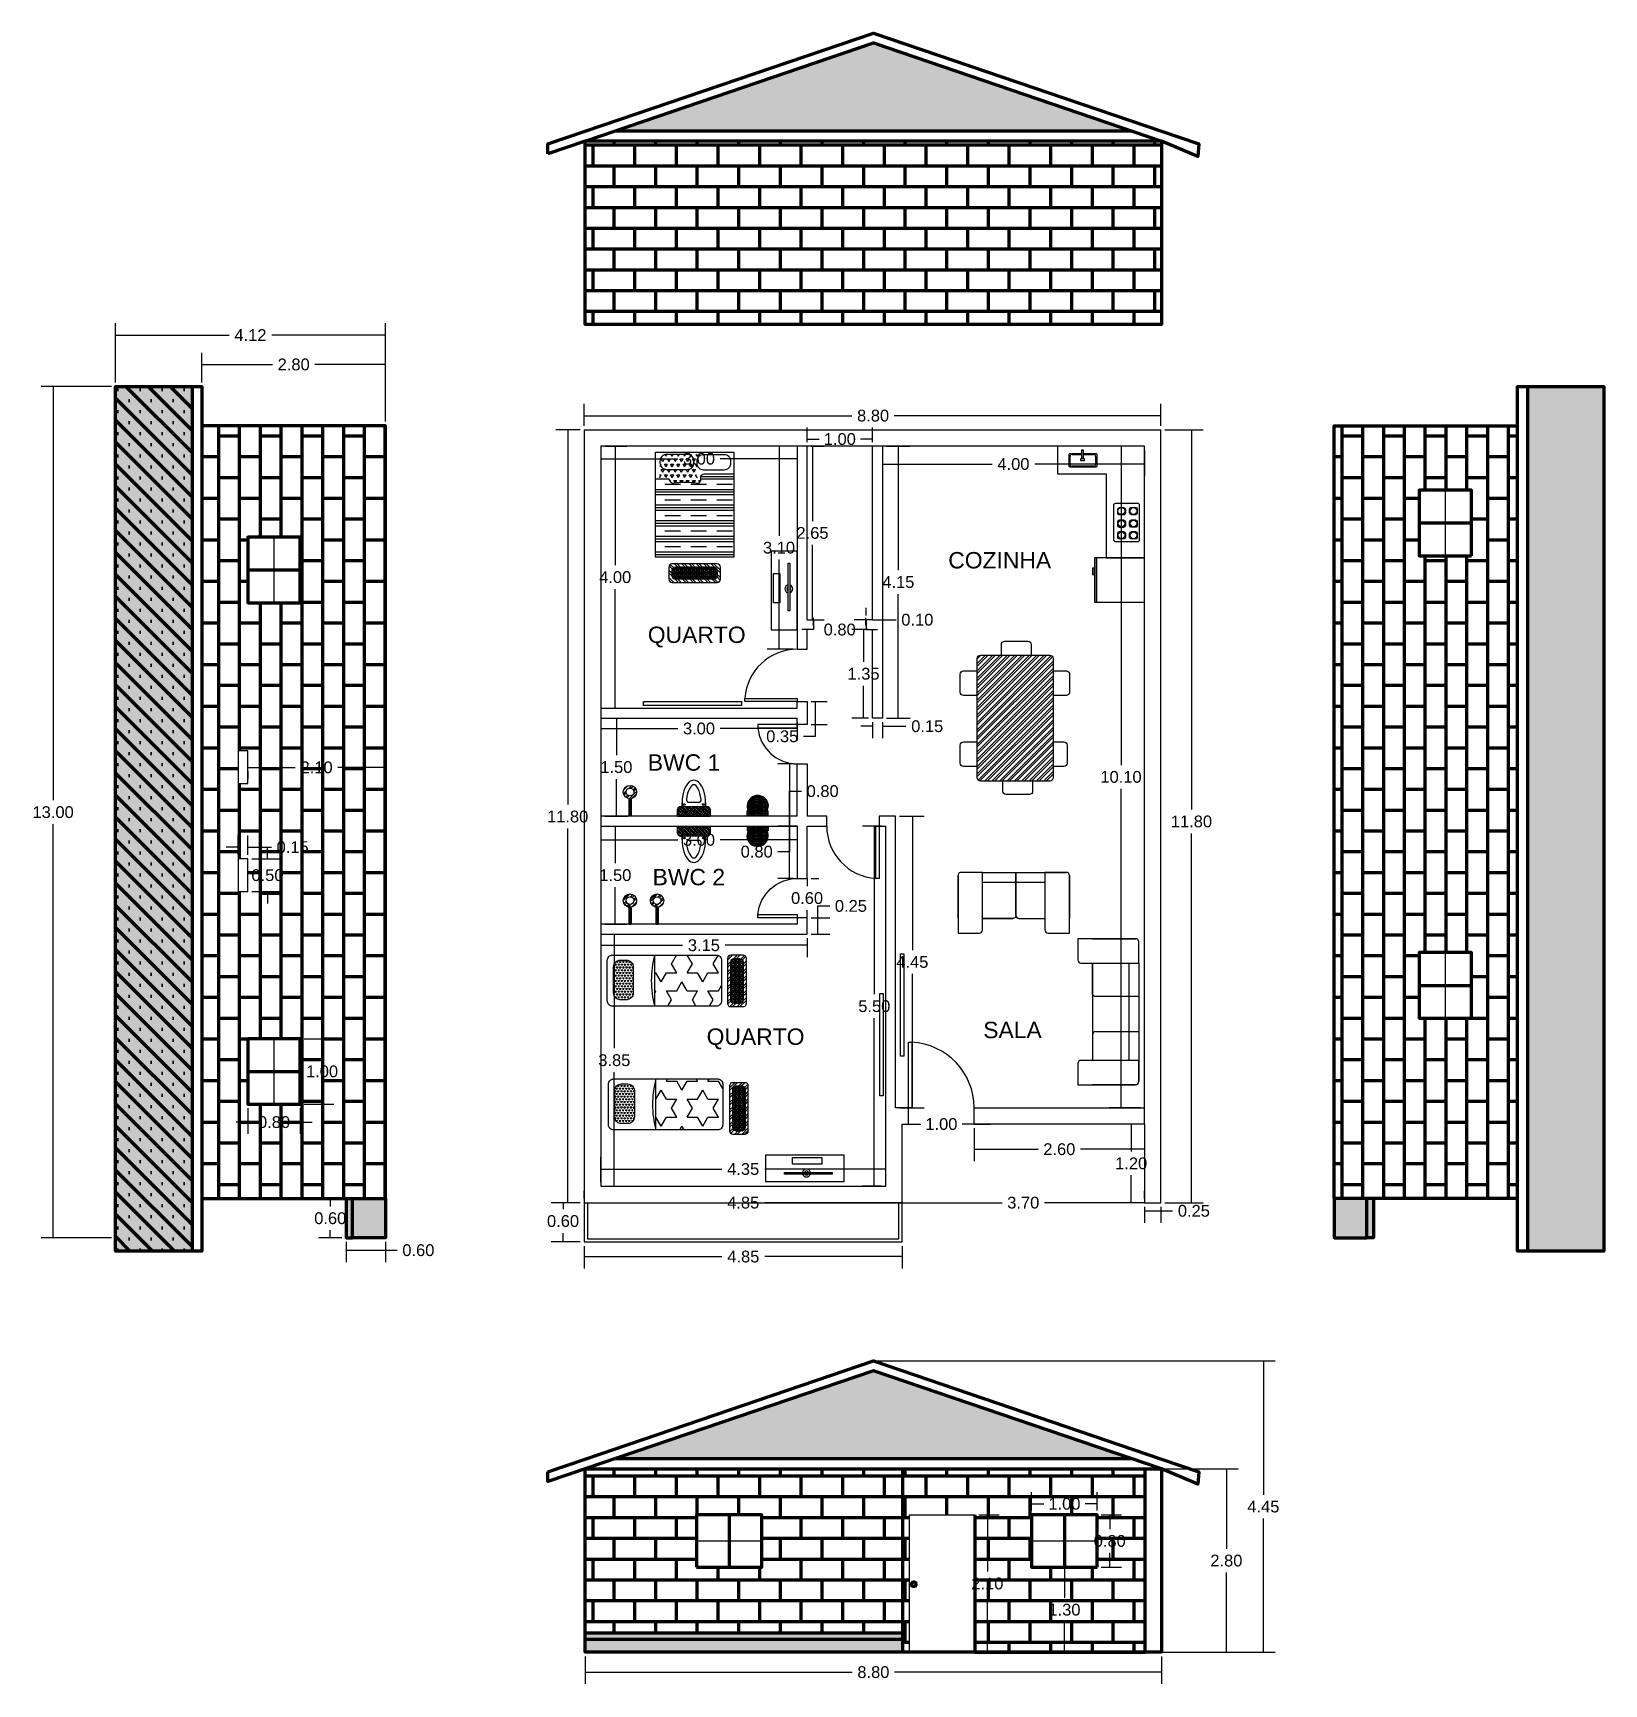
# Model space of a CAD drawing. Header units: millimetres. Extents: x 5657 to 5741, y 5342 to 8066.
# Drawn here: x 5656.6 to 5680.58, y 5341.62 to 5366.82 of the extents above; entities outside this region: 1.
import ezdxf

# ---------------------------------------------------------------- set-up
doc = ezdxf.new("R2010")
doc.units = ezdxf.units.MM
doc.layers.add('3D', color=7, linetype='Continuous')
doc.layers.add('COTAS', color=7, linetype='Continuous')
for name, color, linetype, plot in [('APPLIENCES', 7, 'Continuous', False), ('DOORS AND WINDOWS', 7, 'Continuous', False), ('haches', 7, 'Continuous', False), ('Vistas', 7, 'Continuous', False), ('Vistas_cotas', 7, 'Continuous', False)]:
    doc.layers.add(name, color=color, linetype=linetype, plot=plot)
doc.styles.get("Standard").update_dxf_attribs({"font": 'arial.ttf'})
doc.dimstyles.new('COTAS', dxfattribs={"dimtxt": 0.18, "dimasz": 0.18, "dimexe": 0.18, "dimexo": 0.0625, "dimgap": 0.09, "dimtad": 0, "dimtih": 1, "dimtoh": 1, "dimzin": 0, "dimdsep": 46, "dimtxsty": 'Standard', "dimblk": 'NONE', "dimcen": 0.09, "dimclrt": 1, "dimadec": 0, "dimazin": 0, "dimtfac": 1, "dimtofl": 0, "dimtmove": 0, "dimatfit": 3, "dimfxl": 1, "dimtolj": 1, "dimtzin": 0, "dimarcsym": 0})

msp = doc.modelspace()

# ---------------------------------------------------------------- texts
at = {"char_height": 0.25, "attachment_point": 1}
for s, insert in [('COZINHA', (5670.571, 5358.9)), ('QUARTO', (5665.985, 5357.762)), ('BWC 1', (5665.985, 5355.812)), ('BWC 2', (5666.058, 5354.062)), ('QUARTO', (5666.883, 5351.626)), ('SALA', (5671.105, 5351.728))]:
    msp.add_mtext_dynamic_manual_height_columns(s, width=3, gutter_width=12.5, heights=[0], dxfattribs=dict(at, insert=insert))

# ---------------------------------------------------------------- blocks, each defined once
blk = doc.blocks.new('*D54')
at = {"layer": 'COTAS', "color": 0, "lineweight": -2, "transparency": 16777216}
for p, q in [((5665.016, 5360.829), (5665.016, 5361.162)), ((5665.016, 5360.982), (5669.1, 5360.982)), ((5673.816, 5360.982), (5669.747, 5360.982)), ((5673.816, 5360.829), (5673.816, 5361.162))]:
    blk.add_line(p, q, dxfattribs=at)
at = {"layer": 'Defpoints', "color": 0, "lineweight": 200, "transparency": 16777216}
for p in [(5673.816, 5360.982), (5665.016, 5360.766), (5673.816, 5360.766)]:
    blk.add_point(p, dxfattribs=at)
at = {"layer": 'COTAS', "color": 1, "transparency": 16777216, "insert": (5669.424, 5360.982), "char_height": 0.18, "attachment_point": 5}
blk.add_mtext('\\A1;8.80', dxfattribs=at)
blk = doc.blocks.new('_None')
blk = doc.blocks.new('*D55')
at = {"layer": 'COTAS', "color": 0, "lineweight": -2, "transparency": 16777216}
for p, q in [((5664.953, 5360.766), (5664.582, 5360.766)), ((5664.762, 5360.766), (5664.762, 5355.043)), ((5664.762, 5348.966), (5664.762, 5354.68)), ((5664.953, 5348.966), (5664.582, 5348.966))]:
    blk.add_line(p, q, dxfattribs=at)
at = {"layer": 'Defpoints', "color": 0, "lineweight": 200, "transparency": 16777216}
for p in [(5665.016, 5360.766), (5664.762, 5348.966), (5665.016, 5348.966)]:
    blk.add_point(p, dxfattribs=at)
at = {"layer": 'COTAS', "color": 1, "transparency": 16777216, "insert": (5664.762, 5354.861), "char_height": 0.18, "attachment_point": 5}
blk.add_mtext('\\A1;11.80', dxfattribs=at)
blk = doc.blocks.new('*D56')
at = {"layer": 'COTAS', "color": 0, "lineweight": -2, "transparency": 16777216}
for p, q in [((5664.953, 5348.966), (5664.511, 5348.966)), ((5664.691, 5348.966), (5664.691, 5348.867)), ((5664.953, 5348.366), (5664.511, 5348.366)), ((5664.691, 5348.366), (5664.691, 5348.503))]:
    blk.add_line(p, q, dxfattribs=at)
at = {"layer": 'Defpoints', "color": 0, "lineweight": 200, "transparency": 16777216}
for p in [(5664.691, 5348.966), (5665.016, 5348.966), (5665.016, 5348.366)]:
    blk.add_point(p, dxfattribs=at)
at = {"layer": 'COTAS', "color": 1, "transparency": 16777216, "insert": (5664.691, 5348.685), "char_height": 0.18, "attachment_point": 5}
blk.add_mtext('\\A1;0.60', dxfattribs=at)
blk = doc.blocks.new('*D57')
at = {"layer": 'COTAS', "color": 0, "lineweight": -2, "transparency": 16777216}
for p, q in [((5665.016, 5348.304), (5665.016, 5347.963)), ((5665.016, 5348.143), (5667.115, 5348.143)), ((5669.866, 5348.143), (5667.771, 5348.143)), ((5669.866, 5348.304), (5669.866, 5347.963))]:
    blk.add_line(p, q, dxfattribs=at)
at = {"layer": 'Defpoints', "color": 0, "lineweight": 200, "transparency": 16777216}
for p in [(5665.016, 5348.366), (5669.866, 5348.366), (5669.866, 5348.143)]:
    blk.add_point(p, dxfattribs=at)
at = {"layer": 'COTAS', "color": 1, "transparency": 16777216, "insert": (5667.443, 5348.143), "char_height": 0.18, "attachment_point": 5}
blk.add_mtext('\\A1;4.85', dxfattribs=at)
blk = doc.blocks.new('*D58')
at = {"layer": 'COTAS', "color": 0, "lineweight": -2, "transparency": 16777216}
for p, q in [((5673.503, 5360.516), (5673.028, 5360.516)), ((5673.208, 5360.516), (5673.208, 5355.648)), ((5673.208, 5350.416), (5673.208, 5355.284)), ((5673.503, 5350.416), (5673.028, 5350.416))]:
    blk.add_line(p, q, dxfattribs=at)
at = {"layer": 'Defpoints', "color": 0, "lineweight": 200, "transparency": 16777216}
for p in [(5673.566, 5360.516), (5673.208, 5350.416), (5673.566, 5350.416)]:
    blk.add_point(p, dxfattribs=at)
at = {"layer": 'COTAS', "color": 1, "transparency": 16777216, "insert": (5673.208, 5355.466), "char_height": 0.18, "attachment_point": 5}
blk.add_mtext('\\A1;10.10', dxfattribs=at)
blk = doc.blocks.new('*D59')
at = {"layer": 'COTAS', "color": 0, "lineweight": -2, "transparency": 16777216}
for p, q in [((5669.566, 5360.454), (5669.566, 5360.063)), ((5673.566, 5360.454), (5673.566, 5360.063)), ((5669.566, 5360.243), (5671.239, 5360.243)), ((5673.566, 5360.243), (5671.893, 5360.243))]:
    blk.add_line(p, q, dxfattribs=at)
at = {"layer": 'Defpoints', "color": 0, "lineweight": 200, "transparency": 16777216}
for p in [(5669.566, 5360.516), (5673.566, 5360.516), (5673.566, 5360.243)]:
    blk.add_point(p, dxfattribs=at)
at = {"layer": 'COTAS', "color": 1, "transparency": 16777216, "insert": (5671.566, 5360.243), "char_height": 0.18, "attachment_point": 5}
blk.add_mtext('\\A1;4.00', dxfattribs=at)
blk = doc.blocks.new('*D60')
at = {"layer": 'COTAS', "color": 0, "lineweight": -2, "transparency": 16777216}
for p, q in [((5673.878, 5360.766), (5674.463, 5360.766)), ((5674.283, 5360.766), (5674.283, 5354.968)), ((5674.283, 5348.966), (5674.283, 5354.605)), ((5673.878, 5348.966), (5674.463, 5348.966))]:
    blk.add_line(p, q, dxfattribs=at)
at = {"layer": 'Defpoints', "color": 0, "lineweight": 200, "transparency": 16777216}
for p in [(5673.816, 5360.766), (5673.816, 5348.966), (5674.283, 5348.966)]:
    blk.add_point(p, dxfattribs=at)
at = {"layer": 'COTAS', "color": 1, "transparency": 16777216, "insert": (5674.283, 5354.786), "char_height": 0.18, "attachment_point": 5}
blk.add_mtext('\\A1;11.80', dxfattribs=at)
blk = doc.blocks.new('*D61')
at = {"layer": 'COTAS', "color": 0, "lineweight": -2, "transparency": 16777216}
for p, q in [((5665.266, 5360.454), (5665.266, 5360.144)), ((5668.266, 5360.454), (5668.266, 5360.144)), ((5665.266, 5360.324), (5666.443, 5360.324)), ((5668.266, 5360.324), (5667.089, 5360.324))]:
    blk.add_line(p, q, dxfattribs=at)
at = {"layer": 'Defpoints', "color": 0, "lineweight": 200, "transparency": 16777216}
for p in [(5665.266, 5360.516), (5668.266, 5360.516), (5668.266, 5360.324)]:
    blk.add_point(p, dxfattribs=at)
at = {"layer": 'COTAS', "color": 1, "transparency": 16777216, "insert": (5666.766, 5360.324), "char_height": 0.18, "attachment_point": 5}
blk.add_mtext('\\A1;3.00', dxfattribs=at)
blk = doc.blocks.new('*D62')
at = {"layer": 'COTAS', "color": 0, "lineweight": -2, "transparency": 16777216}
for p, q in [((5665.328, 5360.516), (5665.667, 5360.516)), ((5665.487, 5360.516), (5665.487, 5358.698)), ((5665.487, 5356.516), (5665.487, 5358.334)), ((5665.328, 5356.516), (5665.667, 5356.516))]:
    blk.add_line(p, q, dxfattribs=at)
at = {"layer": 'Defpoints', "color": 0, "lineweight": 200, "transparency": 16777216}
for p in [(5665.266, 5360.516), (5665.266, 5356.516), (5665.487, 5356.516)]:
    blk.add_point(p, dxfattribs=at)
at = {"layer": 'COTAS', "color": 1, "transparency": 16777216, "insert": (5665.487, 5358.516), "char_height": 0.18, "attachment_point": 5}
blk.add_mtext('\\A1;4.00', dxfattribs=at)
blk = doc.blocks.new('*D63')
at = {"layer": 'COTAS', "color": 0, "lineweight": -2, "transparency": 16777216}
for p, q in [((5665.328, 5356.366), (5665.685, 5356.366)), ((5665.505, 5356.366), (5665.505, 5355.798)), ((5665.505, 5354.866), (5665.505, 5355.434)), ((5665.328, 5354.866), (5665.685, 5354.866))]:
    blk.add_line(p, q, dxfattribs=at)
at = {"layer": 'Defpoints', "color": 0, "lineweight": 200, "transparency": 16777216}
for p in [(5665.266, 5356.366), (5665.266, 5354.866), (5665.505, 5354.866)]:
    blk.add_point(p, dxfattribs=at)
at = {"layer": 'COTAS', "color": 1, "transparency": 16777216, "insert": (5665.505, 5355.616), "char_height": 0.18, "attachment_point": 5}
blk.add_mtext('\\A1;1.50', dxfattribs=at)
blk = doc.blocks.new('*D64')
at = {"layer": 'COTAS', "color": 0, "lineweight": -2, "transparency": 16777216}
for p, q in [((5665.328, 5354.716), (5665.669, 5354.716)), ((5665.489, 5354.716), (5665.489, 5354.148)), ((5665.489, 5353.216), (5665.489, 5353.784)), ((5665.328, 5353.216), (5665.669, 5353.216))]:
    blk.add_line(p, q, dxfattribs=at)
at = {"layer": 'Defpoints', "color": 0, "lineweight": 200, "transparency": 16777216}
for p in [(5665.266, 5354.716), (5665.266, 5353.216), (5665.489, 5353.216)]:
    blk.add_point(p, dxfattribs=at)
at = {"layer": 'COTAS', "color": 1, "transparency": 16777216, "insert": (5665.489, 5353.966), "char_height": 0.18, "attachment_point": 5}
blk.add_mtext('\\A1;1.50', dxfattribs=at)
blk = doc.blocks.new('*D65')
at = {"layer": 'COTAS', "color": 0, "lineweight": -2, "transparency": 16777216}
for p, q in [((5665.328, 5353.066), (5665.654, 5353.066)), ((5665.474, 5353.066), (5665.474, 5351.323)), ((5665.474, 5349.216), (5665.474, 5350.959)), ((5665.328, 5349.216), (5665.654, 5349.216))]:
    blk.add_line(p, q, dxfattribs=at)
at = {"layer": 'Defpoints', "color": 0, "lineweight": 200, "transparency": 16777216}
for p in [(5665.266, 5353.066), (5665.266, 5349.216), (5665.474, 5349.216)]:
    blk.add_point(p, dxfattribs=at)
at = {"layer": 'COTAS', "color": 1, "transparency": 16777216, "insert": (5665.474, 5351.141), "char_height": 0.18, "attachment_point": 5}
blk.add_mtext('\\A1;3.85', dxfattribs=at)
blk = doc.blocks.new('*D66')
at = {"layer": 'COTAS', "color": 0, "lineweight": -2, "transparency": 16777216}
for p, q in [((5665.266, 5349.279), (5665.266, 5349.659)), ((5669.616, 5349.279), (5669.616, 5349.659)), ((5665.266, 5349.479), (5667.113, 5349.479)), ((5669.616, 5349.479), (5667.769, 5349.479))]:
    blk.add_line(p, q, dxfattribs=at)
at = {"layer": 'Defpoints', "color": 0, "lineweight": 200, "transparency": 16777216}
for p in [(5669.616, 5349.479), (5665.266, 5349.216), (5669.616, 5349.216)]:
    blk.add_point(p, dxfattribs=at)
at = {"layer": 'COTAS', "color": 1, "transparency": 16777216, "insert": (5667.441, 5349.479), "char_height": 0.18, "attachment_point": 5}
blk.add_mtext('\\A1;4.35', dxfattribs=at)
blk = doc.blocks.new('*D67')
at = {"layer": 'COTAS', "color": 0, "lineweight": -2, "transparency": 16777216}
for p, q in [((5665.016, 5349.029), (5665.016, 5349.146)), ((5669.866, 5349.029), (5669.866, 5349.146)), ((5665.016, 5348.966), (5667.113, 5348.966)), ((5669.866, 5348.966), (5667.769, 5348.966))]:
    blk.add_line(p, q, dxfattribs=at)
at = {"layer": 'Defpoints', "color": 0, "lineweight": 200, "transparency": 16777216}
for p in [(5665.016, 5348.966), (5669.866, 5348.966), (5669.866, 5348.966)]:
    blk.add_point(p, dxfattribs=at)
at = {"layer": 'COTAS', "color": 1, "transparency": 16777216, "insert": (5667.441, 5348.966), "char_height": 0.18, "attachment_point": 5}
blk.add_mtext('\\A1;4.85', dxfattribs=at)
blk = doc.blocks.new('*D68')
at = {"layer": 'COTAS', "color": 0, "lineweight": -2, "transparency": 16777216}
for p, q in [((5665.266, 5356.304), (5665.266, 5356.025)), ((5665.266, 5356.205), (5666.443, 5356.205)), ((5668.266, 5356.205), (5667.089, 5356.205)), ((5668.266, 5356.304), (5668.266, 5356.025))]:
    blk.add_line(p, q, dxfattribs=at)
at = {"layer": 'Defpoints', "color": 0, "lineweight": 200, "transparency": 16777216}
for p in [(5665.266, 5356.366), (5668.266, 5356.366), (5668.266, 5356.205)]:
    blk.add_point(p, dxfattribs=at)
at = {"layer": 'COTAS', "color": 1, "transparency": 16777216, "insert": (5666.766, 5356.205), "char_height": 0.18, "attachment_point": 5}
blk.add_mtext('\\A1;3.00', dxfattribs=at)
blk = doc.blocks.new('*D69')
at = {"layer": 'COTAS', "color": 0, "lineweight": -2, "transparency": 16777216}
for p, q in [((5665.266, 5354.654), (5665.266, 5354.325)), ((5668.266, 5354.654), (5668.266, 5354.325)), ((5665.266, 5354.505), (5666.443, 5354.505)), ((5668.266, 5354.505), (5667.089, 5354.505))]:
    blk.add_line(p, q, dxfattribs=at)
at = {"layer": 'Defpoints', "color": 0, "lineweight": 200, "transparency": 16777216}
for p in [(5665.266, 5354.716), (5668.266, 5354.716), (5668.266, 5354.505)]:
    blk.add_point(p, dxfattribs=at)
at = {"layer": 'COTAS', "color": 1, "transparency": 16777216, "insert": (5666.766, 5354.505), "char_height": 0.18, "attachment_point": 5}
blk.add_mtext('\\A1;3.00', dxfattribs=at)
blk = doc.blocks.new('*D70')
at = {"layer": 'COTAS', "color": 0, "lineweight": -2, "transparency": 16777216}
for p, q in [((5665.266, 5353.004), (5665.266, 5352.716)), ((5665.266, 5352.896), (5666.517, 5352.896)), ((5668.416, 5352.896), (5667.165, 5352.896)), ((5668.416, 5353.004), (5668.416, 5352.716))]:
    blk.add_line(p, q, dxfattribs=at)
at = {"layer": 'Defpoints', "color": 0, "lineweight": 200, "transparency": 16777216}
for p in [(5665.266, 5353.066), (5668.416, 5353.066), (5668.416, 5352.896)]:
    blk.add_point(p, dxfattribs=at)
at = {"layer": 'COTAS', "color": 1, "transparency": 16777216, "insert": (5666.841, 5352.896), "char_height": 0.18, "attachment_point": 5}
blk.add_mtext('\\A1;3.15', dxfattribs=at)
blk = doc.blocks.new('*D71')
at = {"layer": 'COTAS', "color": 0, "lineweight": -2, "transparency": 16777216}
for p, q in [((5668.416, 5360.579), (5668.416, 5360.804)), ((5669.416, 5360.579), (5669.416, 5360.804)), ((5668.416, 5360.624), (5668.601, 5360.624)), ((5669.416, 5360.624), (5669.231, 5360.624))]:
    blk.add_line(p, q, dxfattribs=at)
at = {"layer": 'Defpoints', "color": 0, "lineweight": 200, "transparency": 16777216}
for p in [(5668.416, 5360.516), (5669.416, 5360.624), (5669.416, 5360.516)]:
    blk.add_point(p, dxfattribs=at)
at = {"layer": 'COTAS', "color": 1, "transparency": 16777216, "insert": (5668.916, 5360.624), "char_height": 0.18, "attachment_point": 5}
blk.add_mtext('\\A1;1.00', dxfattribs=at)
blk = doc.blocks.new('*D72')
at = {"layer": 'COTAS', "color": 0, "lineweight": -2, "transparency": 16777216}
for p, q in [((5669.628, 5360.516), (5669.989, 5360.516)), ((5669.809, 5360.516), (5669.809, 5358.623)), ((5669.809, 5356.366), (5669.809, 5358.259)), ((5669.628, 5356.366), (5669.989, 5356.366))]:
    blk.add_line(p, q, dxfattribs=at)
at = {"layer": 'Defpoints', "color": 0, "lineweight": 200, "transparency": 16777216}
for p in [(5669.566, 5360.516), (5669.566, 5356.366), (5669.809, 5356.366)]:
    blk.add_point(p, dxfattribs=at)
at = {"layer": 'COTAS', "color": 1, "transparency": 16777216, "insert": (5669.809, 5358.441), "char_height": 0.18, "attachment_point": 5}
blk.add_mtext('\\A1;4.15', dxfattribs=at)
blk = doc.blocks.new('*D73')
at = {"layer": 'COTAS', "color": 0, "lineweight": -2, "transparency": 16777216}
for p, q in [((5668.478, 5360.516), (5668.679, 5360.516)), ((5668.499, 5360.516), (5668.499, 5359.373)), ((5668.499, 5357.866), (5668.499, 5359.009)), ((5668.478, 5357.866), (5668.679, 5357.866))]:
    blk.add_line(p, q, dxfattribs=at)
at = {"layer": 'Defpoints', "color": 0, "lineweight": 200, "transparency": 16777216}
for p in [(5668.416, 5360.516), (5668.416, 5357.866), (5668.499, 5357.866)]:
    blk.add_point(p, dxfattribs=at)
at = {"layer": 'COTAS', "color": 1, "transparency": 16777216, "insert": (5668.499, 5359.191), "char_height": 0.18, "attachment_point": 5}
blk.add_mtext('\\A1;2.65', dxfattribs=at)
blk = doc.blocks.new('*D74')
at = {"layer": 'COTAS', "color": 0, "lineweight": -2, "transparency": 16777216}
for p, q in [((5668.203, 5360.516), (5667.808, 5360.516)), ((5667.988, 5360.516), (5667.988, 5359.148)), ((5667.988, 5357.416), (5667.988, 5358.784)), ((5668.203, 5357.416), (5667.808, 5357.416))]:
    blk.add_line(p, q, dxfattribs=at)
at = {"layer": 'Defpoints', "color": 0, "lineweight": 200, "transparency": 16777216}
for p in [(5668.266, 5360.516), (5667.988, 5357.416), (5668.266, 5357.416)]:
    blk.add_point(p, dxfattribs=at)
at = {"layer": 'COTAS', "color": 1, "transparency": 16777216, "insert": (5667.988, 5358.966), "char_height": 0.18, "attachment_point": 5}
blk.add_mtext('\\A1;3.10', dxfattribs=at)
blk = doc.blocks.new('*D75')
at = {"layer": 'COTAS', "color": 0, "lineweight": -2, "transparency": 16777216}
for p, q in [((5669.353, 5357.716), (5669.098, 5357.716)), ((5669.278, 5357.716), (5669.278, 5357.223)), ((5669.278, 5356.366), (5669.278, 5356.859)), ((5669.353, 5356.366), (5669.098, 5356.366))]:
    blk.add_line(p, q, dxfattribs=at)
at = {"layer": 'Defpoints', "color": 0, "lineweight": 200, "transparency": 16777216}
for p in [(5669.416, 5357.716), (5669.278, 5356.366), (5669.416, 5356.366)]:
    blk.add_point(p, dxfattribs=at)
at = {"layer": 'COTAS', "color": 1, "transparency": 16777216, "insert": (5669.278, 5357.041), "char_height": 0.18, "attachment_point": 5}
blk.add_mtext('\\A1;1.35', dxfattribs=at)
blk = doc.blocks.new('*D76')
at = {"layer": 'COTAS', "color": 0, "lineweight": -2, "transparency": 16777216}
for p, q in [((5669.416, 5356.24), (5669.236, 5356.24)), ((5669.416, 5356.304), (5669.416, 5356.06)), ((5669.566, 5356.304), (5669.566, 5356.06)), ((5669.566, 5356.24), (5669.926, 5356.24))]:
    blk.add_line(p, q, dxfattribs=at)
at = {"layer": 'Defpoints', "color": 0, "lineweight": 200, "transparency": 16777216}
for p in [(5669.416, 5356.366), (5669.566, 5356.366), (5669.566, 5356.24)]:
    blk.add_point(p, dxfattribs=at)
at = {"layer": 'COTAS', "color": 1, "transparency": 16777216, "insert": (5670.25, 5356.24), "char_height": 0.18, "attachment_point": 5}
blk.add_mtext('\\A1;0.15', dxfattribs=at)
blk = doc.blocks.new('*D77')
at = {"layer": 'COTAS', "color": 0, "lineweight": -2, "transparency": 16777216}
for p, q in [((5669.828, 5354.866), (5670.203, 5354.866)), ((5670.023, 5354.866), (5670.023, 5352.823)), ((5670.023, 5350.416), (5670.023, 5352.46)), ((5669.828, 5350.416), (5670.203, 5350.416))]:
    blk.add_line(p, q, dxfattribs=at)
at = {"layer": 'Defpoints', "color": 0, "lineweight": 200, "transparency": 16777216}
for p in [(5669.766, 5354.866), (5669.766, 5350.416), (5670.023, 5350.416)]:
    blk.add_point(p, dxfattribs=at)
at = {"layer": 'COTAS', "color": 1, "transparency": 16777216, "insert": (5670.023, 5352.641), "char_height": 0.18, "attachment_point": 5}
blk.add_mtext('\\A1;4.45', dxfattribs=at)
blk = doc.blocks.new('*D78')
at = {"layer": 'COTAS', "color": 0, "lineweight": -2, "transparency": 16777216}
for p, q in [((5669.553, 5354.716), (5669.262, 5354.716)), ((5669.442, 5354.716), (5669.442, 5352.148)), ((5669.442, 5349.216), (5669.442, 5351.784)), ((5669.553, 5349.216), (5669.262, 5349.216))]:
    blk.add_line(p, q, dxfattribs=at)
at = {"layer": 'Defpoints', "color": 0, "lineweight": 200, "transparency": 16777216}
for p in [(5669.616, 5354.716), (5669.442, 5349.216), (5669.616, 5349.216)]:
    blk.add_point(p, dxfattribs=at)
at = {"layer": 'COTAS', "color": 1, "transparency": 16777216, "insert": (5669.442, 5351.966), "char_height": 0.18, "attachment_point": 5}
blk.add_mtext('\\A1;5.50', dxfattribs=at)
blk = doc.blocks.new('*D79')
at = {"layer": 'COTAS', "color": 0, "lineweight": -2, "transparency": 16777216}
for p, q in [((5668.203, 5355.666), (5667.97, 5355.666)), ((5668.15, 5355.666), (5668.15, 5354.866)), ((5668.203, 5354.866), (5667.97, 5354.866)), ((5668.15, 5354.866), (5668.15, 5354.325)), ((5668.15, 5354.325), (5667.97, 5354.325))]:
    blk.add_line(p, q, dxfattribs=at)
at = {"layer": 'Defpoints', "color": 0, "lineweight": 200, "transparency": 16777216}
for p in [(5668.266, 5355.666), (5668.15, 5354.866), (5668.266, 5354.866)]:
    blk.add_point(p, dxfattribs=at)
at = {"layer": 'COTAS', "color": 1, "transparency": 16777216, "insert": (5667.647, 5354.325), "char_height": 0.18, "attachment_point": 5}
blk.add_mtext('\\A1;0.80', dxfattribs=at)
blk = doc.blocks.new('*D80')
at = {"layer": 'COTAS', "color": 0, "lineweight": -2, "transparency": 16777216}
for p, q in [((5668.15, 5354.716), (5668.15, 5355.249)), ((5668.15, 5355.249), (5668.33, 5355.249)), ((5668.203, 5354.716), (5667.97, 5354.716)), ((5668.15, 5353.916), (5668.15, 5354.716)), ((5668.203, 5353.916), (5667.97, 5353.916))]:
    blk.add_line(p, q, dxfattribs=at)
at = {"layer": 'Defpoints', "color": 0, "lineweight": 200, "transparency": 16777216}
for p in [(5668.15, 5354.716), (5668.266, 5354.716), (5668.266, 5353.916)]:
    blk.add_point(p, dxfattribs=at)
at = {"layer": 'COTAS', "color": 1, "transparency": 16777216, "insert": (5668.654, 5355.249), "char_height": 0.18, "attachment_point": 5}
blk.add_mtext('\\A1;0.80', dxfattribs=at)
blk = doc.blocks.new('*D81')
at = {"layer": 'COTAS', "color": 0, "lineweight": -2, "transparency": 16777216}
for p, q in [((5669.316, 5357.929), (5669.316, 5358.046)), ((5669.416, 5357.929), (5669.416, 5358.046)), ((5669.316, 5357.866), (5669.136, 5357.866)), ((5669.416, 5357.866), (5669.776, 5357.866))]:
    blk.add_line(p, q, dxfattribs=at)
at = {"layer": 'Defpoints', "color": 0, "lineweight": 200, "transparency": 16777216}
for p in [(5669.316, 5357.866), (5669.416, 5357.866), (5669.416, 5357.866)]:
    blk.add_point(p, dxfattribs=at)
at = {"layer": 'COTAS', "color": 1, "transparency": 16777216, "insert": (5670.099, 5357.866), "char_height": 0.18, "attachment_point": 5}
blk.add_mtext('\\A1;0.10', dxfattribs=at)
blk = doc.blocks.new('*D82')
at = {"layer": 'COTAS', "color": 0, "lineweight": -2, "transparency": 16777216}
for p, q in [((5668.478, 5356.616), (5668.721, 5356.616)), ((5668.541, 5356.616), (5668.541, 5356.266)), ((5668.478, 5356.266), (5668.721, 5356.266)), ((5668.541, 5356.266), (5668.541, 5356.086)), ((5668.541, 5356.086), (5668.361, 5356.086))]:
    blk.add_line(p, q, dxfattribs=at)
at = {"layer": 'Defpoints', "color": 0, "lineweight": 200, "transparency": 16777216}
for p in [(5668.416, 5356.616), (5668.416, 5356.266), (5668.541, 5356.266)]:
    blk.add_point(p, dxfattribs=at)
at = {"layer": 'COTAS', "color": 1, "transparency": 16777216, "insert": (5668.037, 5356.086), "char_height": 0.18, "attachment_point": 5}
blk.add_mtext('\\A1;0.35', dxfattribs=at)
blk = doc.blocks.new('*D83')
at = {"layer": 'COTAS', "color": 0, "lineweight": -2, "transparency": 16777216}
for p, q in [((5668.581, 5353.316), (5668.581, 5353.496)), ((5668.581, 5353.496), (5668.761, 5353.496)), ((5668.478, 5353.316), (5668.761, 5353.316)), ((5668.581, 5353.066), (5668.581, 5353.316)), ((5668.478, 5353.066), (5668.761, 5353.066))]:
    blk.add_line(p, q, dxfattribs=at)
at = {"layer": 'Defpoints', "color": 0, "lineweight": 200, "transparency": 16777216}
for p in [(5668.416, 5353.316), (5668.581, 5353.316), (5668.416, 5353.066)]:
    blk.add_point(p, dxfattribs=at)
at = {"layer": 'COTAS', "color": 1, "transparency": 16777216, "insert": (5669.085, 5353.496), "char_height": 0.18, "attachment_point": 5}
blk.add_mtext('\\A1;0.25', dxfattribs=at)
blk = doc.blocks.new('*D84')
at = {"layer": 'COTAS', "color": 0, "lineweight": -2, "transparency": 16777216}
for p, q in [((5668.416, 5353.916), (5668.416, 5353.798)), ((5668.478, 5353.916), (5668.596, 5353.916)), ((5668.416, 5353.316), (5668.416, 5353.434)), ((5668.478, 5353.316), (5668.596, 5353.316))]:
    blk.add_line(p, q, dxfattribs=at)
at = {"layer": 'Defpoints', "color": 0, "lineweight": 200, "transparency": 16777216}
for p in [(5668.416, 5353.916), (5668.416, 5353.316), (5668.416, 5353.316)]:
    blk.add_point(p, dxfattribs=at)
at = {"layer": 'COTAS', "color": 1, "transparency": 16777216, "insert": (5668.416, 5353.616), "char_height": 0.18, "attachment_point": 5}
blk.add_mtext('\\A1;0.60', dxfattribs=at)
blk = doc.blocks.new('*D85')
at = {"layer": 'COTAS', "color": 0, "lineweight": -2, "transparency": 16777216}
for p, q in [((5669.966, 5350.229), (5669.966, 5350.346)), ((5669.966, 5350.166), (5670.151, 5350.166)), ((5670.966, 5350.166), (5670.781, 5350.166)), ((5670.966, 5350.229), (5670.966, 5350.346))]:
    blk.add_line(p, q, dxfattribs=at)
at = {"layer": 'Defpoints', "color": 0, "lineweight": 200, "transparency": 16777216}
for p in [(5669.966, 5350.166), (5670.966, 5350.166), (5670.966, 5350.166)]:
    blk.add_point(p, dxfattribs=at)
at = {"layer": 'COTAS', "color": 1, "transparency": 16777216, "insert": (5670.466, 5350.166), "char_height": 0.18, "attachment_point": 5}
blk.add_mtext('\\A1;1.00', dxfattribs=at)
blk = doc.blocks.new('*D53')
at = {"layer": 'COTAS', "color": 0, "lineweight": -2, "transparency": 16777216}
for p, q in [((5670.966, 5350.104), (5670.966, 5349.602)), ((5673.566, 5350.104), (5673.566, 5349.602)), ((5670.966, 5349.782), (5671.941, 5349.782)), ((5673.566, 5349.782), (5672.591, 5349.782))]:
    blk.add_line(p, q, dxfattribs=at)
at = {"layer": 'Defpoints', "color": 0, "lineweight": 200, "transparency": 16777216}
for p in [(5670.966, 5350.166), (5673.566, 5350.166), (5673.566, 5349.782)]:
    blk.add_point(p, dxfattribs=at)
at = {"layer": 'COTAS', "color": 1, "transparency": 16777216, "insert": (5672.266, 5349.782), "char_height": 0.18, "attachment_point": 5}
blk.add_mtext('\\A1;2.60', dxfattribs=at)
blk = doc.blocks.new('*D86')
at = {"layer": 'COTAS', "color": 0, "lineweight": -2, "transparency": 16777216}
for p, q in [((5673.566, 5348.904), (5673.566, 5348.661)), ((5673.816, 5348.904), (5673.816, 5348.661)), ((5673.566, 5348.841), (5673.816, 5348.841)), ((5673.816, 5348.841), (5673.996, 5348.841))]:
    blk.add_line(p, q, dxfattribs=at)
at = {"layer": 'Defpoints', "color": 0, "lineweight": 200, "transparency": 16777216}
for p in [(5673.566, 5348.966), (5673.816, 5348.966), (5673.816, 5348.841)]:
    blk.add_point(p, dxfattribs=at)
at = {"layer": 'COTAS', "color": 1, "transparency": 16777216, "insert": (5674.32, 5348.841), "char_height": 0.18, "attachment_point": 5}
blk.add_mtext('\\A1;0.25', dxfattribs=at)
blk = doc.blocks.new('*D87')
at = {"layer": 'COTAS', "color": 0, "lineweight": -2, "transparency": 16777216}
for p, q in [((5669.866, 5349.029), (5669.866, 5349.146)), ((5673.566, 5349.029), (5673.566, 5349.146)), ((5669.866, 5348.966), (5671.393, 5348.966)), ((5673.566, 5348.966), (5672.039, 5348.966))]:
    blk.add_line(p, q, dxfattribs=at)
at = {"layer": 'Defpoints', "color": 0, "lineweight": 200, "transparency": 16777216}
for p in [(5669.866, 5348.966), (5669.866, 5348.966), (5673.566, 5348.966)]:
    blk.add_point(p, dxfattribs=at)
at = {"layer": 'COTAS', "color": 1, "transparency": 16777216, "insert": (5671.716, 5348.966), "char_height": 0.18, "attachment_point": 5}
blk.add_mtext('\\A1;3.70', dxfattribs=at)
blk = doc.blocks.new('*D88')
at = {"layer": 'COTAS', "color": 0, "lineweight": -2, "transparency": 16777216}
for p, q in [((5668.516, 5357.716), (5668.336, 5357.716)), ((5668.516, 5357.779), (5668.516, 5357.896)), ((5669.313, 5357.779), (5669.313, 5357.896)), ((5669.313, 5357.716), (5669.493, 5357.716))]:
    blk.add_line(p, q, dxfattribs=at)
at = {"layer": 'Defpoints', "color": 0, "lineweight": 200, "transparency": 16777216}
for p in [(5668.516, 5357.716), (5669.313, 5357.716), (5669.313, 5357.716)]:
    blk.add_point(p, dxfattribs=at)
at = {"layer": 'COTAS', "color": 1, "transparency": 16777216, "insert": (5668.914, 5357.716), "char_height": 0.18, "attachment_point": 5}
blk.add_mtext('\\A1;0.80', dxfattribs=at)
blk = doc.blocks.new('*D89')
at = {"layer": 'COTAS', "color": 0, "lineweight": -2, "transparency": 16777216}
for p, q in [((5673.503, 5350.166), (5673.183, 5350.166)), ((5673.363, 5350.166), (5673.363, 5349.748)), ((5673.363, 5348.966), (5673.363, 5349.384)), ((5673.503, 5348.966), (5673.183, 5348.966))]:
    blk.add_line(p, q, dxfattribs=at)
at = {"layer": 'Defpoints', "color": 0, "lineweight": 200, "transparency": 16777216}
for p in [(5673.566, 5350.166), (5673.363, 5348.966), (5673.566, 5348.966)]:
    blk.add_point(p, dxfattribs=at)
at = {"layer": 'COTAS', "color": 1, "transparency": 16777216, "insert": (5673.363, 5349.566), "char_height": 0.18, "attachment_point": 5}
blk.add_mtext('\\A1;1.20', dxfattribs=at)
blk = doc.blocks.new('_DOOR')
for p, q in [((1929.044, 1735.625), (1929.044, 1736.625)), ((1929.044, 1736.625), (1929.094, 1736.625)), ((1929.094, 1736.625), (1929.094, 1735.625))]:
    blk.add_line(p, q)
blk.add_arc((1929.044, 1735.625), 1, 0, 87.1376)
blk = doc.blocks.new('_DOOR-')
at = {"layer": 'DOORS AND WINDOWS'}
blk.add_blockref('_DOOR', (-1927.794, -1740.075), dxfattribs=at)
blk = doc.blocks.new('DOOR_OFFICIAL')
at = {"layer": 'DOORS AND WINDOWS'}
blk.add_blockref('_DOOR-', (-1.3, 4.45), dxfattribs=at)
blk = doc.blocks.new('small_DOOR')
at = {"layer": 'DOORS AND WINDOWS'}
blk.add_lwpolyline([(0.8, -0.05), (0, -0.05), (0, 0), (0.8, 0)], close=True, dxfattribs=at)
blk.add_arc((0.8, -0.05), 0.8, 90, 176.4167, dxfattribs=at)
blk = doc.blocks.new('bathr_DOOR')
at = {"layer": 'DOORS AND WINDOWS'}
blk.add_lwpolyline([(0, 0), (-0.6, 0), (-0.6, -0.05), (0, -0.05)], close=True, dxfattribs=at)
blk.add_arc((0, 0.002), 0.602, 184.9791, 270, dxfattribs=at)
blk = doc.blocks.new('king_BED')
at = {"layer": 'APPLIENCES'}
h = blk.add_hatch(dxfattribs=at)
h.set_pattern_fill('CLAY', color=256, scale=0.05)
h.set_pattern_definition([(0, (-1925.1788, -1745.6346), (0, 0.238125), []), (0, (-1925.1788, -1745.59492), (0, 0.238125), []), (0, (-1925.1788, -1745.55523), (0, 0.238125), []), (0, (-1925.1788, -1745.47586), (0, 0.238125), [0.238125, -0.15875])])
h.paths.add_polyline_path([(1.199, -0.333), (0.743, -0.333, 0.414214), (0.693, -0.383), (0.693, -0.422, -0.414214), (0.643, -0.472, 0.065451), (0.263, -0.472, -0.324715), (0.213, -0.421, 0.372904), (0.203, -0.413), (0, -0.413), (0, -1.604), (1.199, -1.604)])
blk.add_lwpolyline([(0, 0), (1.199, 0), (1.199, -1.604), (0, -1.604)], close=True, dxfattribs=at)
for points in [[(0.59, -0.136, 0.414214), (0.49, -0.036), (0.171, -0.036, 0.414214), (0.071, -0.136), (0.071, -0.165, 0.414214), (0.171, -0.265), (0.49, -0.265, 0.414214), (0.59, -0.165)], [(0.733, -0.27), (1.052, -0.27, 0.414214), (1.152, -0.17), (1.152, -0.14, 0.414214), (1.052, -0.04), (0.733, -0.04, 0.414214), (0.633, -0.14), (0.633, -0.17, 0.414214)]]:
    blk.add_lwpolyline(points, format="xyb", close=True, dxfattribs=at)
for points in [[(0.213, -0.421, 0.373029), (0.203, -0.413), (0, -0.413)], [(0.213, -0.421, 0.324694), (0.263, -0.472, -0.065451), (0.643, -0.472, 0.414214), (0.693, -0.422), (0.693, -0.383, -0.414214), (0.743, -0.333), (1.199, -0.333)]]:
    blk.add_lwpolyline(points, format="xyb", dxfattribs=at)
blk = doc.blocks.new('fridge')
at = {"layer": 'APPLIENCES'}
for points in [[(-0.028, 0.423), (0, 0.423), (0, 0.52), (-0.028, 0.52)], [(0.034, 0.677), (0, 0.677), (0, 0), (0.034, 0)], [(0.763, 0.677), (0.034, 0.677), (0.034, 0), (0.763, 0)], [(0.034, 0.677), (0.034, 0.677), (0.034, 0), (0.034, 0)]]:
    blk.add_lwpolyline(points, close=True, dxfattribs=at)
blk = doc.blocks.new('sink')
blk.add_lwpolyline([(0.197, 0.197), (0.394, 0.197, -0.414214), (0.409, 0.182), (0.409, 0.004, -0.414214), (0.394, -0.011), (0.001, -0.011, -0.414214), (-0.014, 0.004), (-0.014, 0.182, -0.414214), (0.001, 0.197), (0.179, 0.197)], format="xyb")
blk.add_lwpolyline([(0.162, 0.117), (0.215, 0.117), (0.215, 0.085), (0.162, 0.085)], close=True)
at = {"layer": 'APPLIENCES'}
for p, q in [((0, 0.03), (0, 0.152)), ((0.03, 0.182), (0.179, 0.182)), ((0.36, 0), (0.03, 0)), ((0.179, 0.251), (0.197, 0.251)), ((0.179, 0.117), (0.179, 0.251)), ((0.197, 0.117), (0.179, 0.117)), ((0.197, 0.251), (0.197, 0.117)), ((0.197, 0.182), (0.36, 0.182)), ((0.39, 0.152), (0.39, 0.03))]:
    blk.add_line(p, q, dxfattribs=at)
for centre, start, end in [((0.03, 0.152), 90, 180), ((0.03, 0.03), 180, 270), ((0.36, 0.152), 0, 90), ((0.36, 0.03), 270, 0)]:
    blk.add_arc(centre, 0.03, start, end, dxfattribs=at)
blk = doc.blocks.new('couch')
for p, q in [((0.223, -0.374), (0.223, -1.858)), ((0.776, -0.374), (0.776, -1.858)), ((0.928, -0.374), (0.928, -1.858)), ((0.223, -1.468), (0.223, -1.858)), ((0.273, -1.418), (0.928, -1.418))]:
    blk.add_line(p, q)
blk.add_arc((0.273, -1.468), 0.05, 90, 180)
at = {"layer": 'APPLIENCES'}
for points in [[(0.878, 0), (0, 0), (0, -0.324, 0.414214), (0.05, -0.374), (0.928, -0.374), (0.928, -0.05, 0.414214)], [(0.928, -1.858), (0.05, -1.858, 0.414214), (0, -1.908), (0, -2.232), (0.878, -2.232, 0.414214), (0.928, -2.182)]]:
    blk.add_lwpolyline(points, format="xyb", close=True, dxfattribs=at)
for points in [[(0.223, 0), (0.878, 0)], [(0.928, -1.858), (0.928, -2.182)], [(0.878, -2.232), (0.223, -2.232)]]:
    blk.add_lwpolyline(points, dxfattribs=at)
blk.add_lwpolyline([(0.928, -0.885), (0.273, -0.885, -0.414214), (0.223, -0.835), (0.223, -0.374)], format="xyb", dxfattribs=at)
blk = doc.blocks.new('Small_bed')
at = {"layer": 'APPLIENCES'}
h = blk.add_hatch(dxfattribs=at)
h.set_pattern_fill('STARS', color=256, scale=0.1)
h.set_pattern_definition([(0, (-3852.2191, -3474.34934), (0, 0.54992613), [0.3175, -0.3175]), (60, (-3852.2191, -3474.34934), (-0.47625, 0.274963066), [0.3175, -0.3175]), (120, (-3852.06035, -3474.0744), (-0.47625, -0.274963066), [0.3175, -0.3175])])
h.paths.add_polyline_path([(0.16, 1.4, 0.414214), (0, 1.56), (-1.882, 1.56), (-1.882, 0), (0, 0, 0.414214), (0.16, 0.16)])
at = {"layer": 'APPLIENCES', "linetype": 'Continuous'}
for p, q in [((-3.137, 1.198), (-3.095, 1.198)), ((-3.119, 1.156), (-3.137, 1.187)), ((-3.137, 1.033), (-3.095, 1.033)), ((-3.119, 0.991), (-3.137, 1.022)), ((-3.119, 1.156), (-3.095, 1.198)), ((-3.119, 0.991), (-3.095, 1.033)), ((-3.071, 1.239), (-3.095, 1.28)), ((-3.095, 1.28), (-3.048, 1.28)), ((-3.071, 1.074), (-3.095, 1.115)), ((-3.095, 1.115), (-3.048, 1.115)), ((-3.071, 1.239), (-3.048, 1.28)), ((-3.071, 1.074), (-3.048, 1.115)), ((-3.024, 1.321), (-3.048, 1.363)), ((-3.048, 1.363), (-3, 1.363)), ((-3.024, 1.156), (-3.048, 1.198)), ((-3.048, 1.198), (-3, 1.198)), ((-3.024, 0.991), (-3.048, 1.033)), ((-3.048, 1.033), (-3, 1.033)), ((-3.024, 1.321), (-3, 1.363)), ((-3.024, 1.156), (-3, 1.198)), ((-3.024, 0.991), (-3, 1.033)), ((-2.976, 1.239), (-3, 1.28)), ((-3, 1.28), (-2.952, 1.28)), ((-2.976, 1.074), (-3, 1.115)), ((-3, 1.115), (-2.952, 1.115)), ((-2.976, 1.239), (-2.952, 1.28)), ((-2.976, 1.074), (-2.952, 1.115)), ((-2.928, 1.321), (-2.952, 1.363)), ((-2.952, 1.363), (-2.905, 1.363)), ((-2.928, 1.156), (-2.952, 1.198)), ((-2.952, 1.198), (-2.905, 1.198)), ((-2.928, 0.991), (-2.952, 1.033)), ((-2.952, 1.033), (-2.905, 1.033)), ((-2.928, 1.321), (-2.905, 1.363)), ((-2.928, 1.156), (-2.905, 1.198)), ((-2.928, 0.991), (-2.905, 1.033)), ((-2.881, 1.239), (-2.905, 1.28)), ((-2.905, 1.28), (-2.857, 1.28)), ((-2.881, 1.074), (-2.905, 1.115)), ((-2.905, 1.115), (-2.857, 1.115)), ((-2.881, 1.404), (-2.882, 1.405)), ((-2.881, 1.404), (-2.88, 1.405)), ((-2.881, 1.239), (-2.857, 1.28)), ((-2.881, 1.074), (-2.857, 1.115)), ((-2.833, 1.321), (-2.857, 1.363)), ((-2.857, 1.363), (-2.809, 1.363)), ((-2.833, 1.156), (-2.857, 1.198)), ((-2.857, 1.198), (-2.809, 1.198)), ((-2.833, 0.991), (-2.857, 1.033)), ((-2.857, 1.033), (-2.809, 1.033)), ((-2.833, 1.321), (-2.809, 1.363)), ((-2.833, 1.156), (-2.809, 1.198)), ((-2.833, 0.991), (-2.809, 1.033)), ((-2.786, 1.239), (-2.809, 1.28)), ((-2.809, 1.28), (-2.762, 1.28)), ((-2.786, 1.074), (-2.809, 1.115)), ((-2.809, 1.115), (-2.762, 1.115)), ((-2.786, 1.404), (-2.785, 1.405)), ((-2.786, 1.404), (-2.786, 1.405)), ((-2.786, 1.239), (-2.762, 1.28)), ((-2.786, 1.074), (-2.762, 1.115)), ((-2.738, 1.321), (-2.762, 1.363)), ((-2.762, 1.363), (-2.714, 1.363)), ((-2.738, 1.156), (-2.762, 1.198)), ((-2.762, 1.198), (-2.714, 1.198)), ((-2.738, 0.991), (-2.762, 1.033)), ((-2.762, 1.033), (-2.714, 1.033)), ((-2.738, 1.321), (-2.714, 1.363)), ((-2.738, 1.156), (-2.714, 1.198)), ((-2.738, 0.991), (-2.714, 1.033)), ((-2.69, 1.239), (-2.714, 1.28)), ((-2.714, 1.28), (-2.667, 1.28)), ((-2.69, 1.074), (-2.714, 1.115)), ((-2.714, 1.115), (-2.667, 1.115)), ((-2.69, 1.239), (-2.667, 1.28)), ((-2.69, 1.074), (-2.667, 1.115)), ((-2.643, 1.321), (-2.667, 1.363)), ((-2.667, 1.363), (-2.619, 1.363)), ((-2.643, 1.156), (-2.667, 1.198)), ((-2.667, 1.198), (-2.619, 1.198)), ((-2.643, 0.991), (-2.667, 1.033)), ((-2.667, 1.033), (-2.619, 1.033)), ((-2.643, 1.321), (-2.619, 1.363)), ((-2.643, 1.156), (-2.619, 1.198)), ((-2.643, 0.991), (-2.619, 1.033)), ((-2.595, 1.239), (-2.619, 1.28)), ((-2.619, 1.28), (-2.571, 1.28)), ((-2.595, 1.074), (-2.619, 1.115)), ((-2.619, 1.115), (-2.571, 1.115)), ((-2.595, 1.239), (-2.571, 1.28)), ((-2.595, 1.074), (-2.571, 1.115)), ((-2.547, 1.156), (-2.571, 1.198)), ((-2.571, 1.198), (-2.538, 1.198)), ((-2.547, 0.991), (-2.571, 1.033)), ((-2.571, 1.033), (-2.538, 1.033)), ((-2.547, 1.156), (-2.538, 1.173)), ((-2.547, 0.991), (-2.538, 1.008)), ((-3.137, 0.868), (-3.095, 0.868)), ((-3.119, 0.826), (-3.137, 0.857)), ((-3.137, 0.703), (-3.095, 0.703)), ((-3.119, 0.661), (-3.137, 0.692)), ((-3.137, 0.538), (-3.095, 0.538)), ((-3.119, 0.496), (-3.137, 0.527)), ((-3.119, 0.826), (-3.095, 0.868)), ((-3.119, 0.661), (-3.095, 0.703)), ((-3.119, 0.496), (-3.095, 0.538)), ((-3.071, 0.909), (-3.095, 0.95)), ((-3.095, 0.95), (-3.048, 0.95)), ((-3.071, 0.744), (-3.095, 0.785)), ((-3.095, 0.785), (-3.048, 0.785)), ((-3.071, 0.579), (-3.095, 0.62)), ((-3.095, 0.62), (-3.048, 0.62)), ((-3.071, 0.909), (-3.048, 0.95)), ((-3.071, 0.744), (-3.048, 0.785)), ((-3.071, 0.579), (-3.048, 0.62)), ((-3.024, 0.826), (-3.048, 0.868)), ((-3.048, 0.868), (-3, 0.868)), ((-3.024, 0.661), (-3.048, 0.703)), ((-3.048, 0.703), (-3, 0.703)), ((-3.024, 0.496), (-3.048, 0.538)), ((-3.048, 0.538), (-3, 0.538)), ((-3.024, 0.826), (-3, 0.868)), ((-3.024, 0.661), (-3, 0.703)), ((-3.024, 0.496), (-3, 0.538)), ((-2.976, 0.909), (-3, 0.95)), ((-3, 0.95), (-2.952, 0.95)), ((-2.976, 0.744), (-3, 0.785)), ((-3, 0.785), (-2.952, 0.785)), ((-2.976, 0.579), (-3, 0.62)), ((-3, 0.62), (-2.952, 0.62)), ((-2.976, 0.909), (-2.952, 0.95)), ((-2.976, 0.744), (-2.952, 0.785)), ((-2.976, 0.579), (-2.952, 0.62)), ((-2.928, 0.826), (-2.952, 0.868)), ((-2.952, 0.868), (-2.905, 0.868)), ((-2.928, 0.661), (-2.952, 0.703)), ((-2.952, 0.703), (-2.905, 0.703)), ((-2.928, 0.496), (-2.952, 0.538)), ((-2.952, 0.538), (-2.905, 0.538)), ((-2.928, 0.826), (-2.905, 0.868)), ((-2.928, 0.661), (-2.905, 0.703)), ((-2.928, 0.496), (-2.905, 0.538)), ((-2.881, 0.909), (-2.905, 0.95)), ((-2.905, 0.95), (-2.857, 0.95)), ((-2.881, 0.744), (-2.905, 0.785)), ((-2.905, 0.785), (-2.857, 0.785)), ((-2.881, 0.579), (-2.905, 0.62)), ((-2.905, 0.62), (-2.857, 0.62)), ((-2.881, 0.909), (-2.857, 0.95)), ((-2.881, 0.744), (-2.857, 0.785)), ((-2.881, 0.579), (-2.857, 0.62)), ((-2.833, 0.826), (-2.857, 0.868)), ((-2.857, 0.868), (-2.809, 0.868)), ((-2.833, 0.661), (-2.857, 0.703)), ((-2.857, 0.703), (-2.809, 0.703)), ((-2.833, 0.496), (-2.857, 0.538)), ((-2.857, 0.538), (-2.809, 0.538)), ((-2.833, 0.826), (-2.809, 0.868)), ((-2.833, 0.661), (-2.809, 0.703)), ((-2.833, 0.496), (-2.809, 0.538)), ((-2.786, 0.909), (-2.809, 0.95)), ((-2.809, 0.95), (-2.762, 0.95)), ((-2.786, 0.744), (-2.809, 0.785)), ((-2.809, 0.785), (-2.762, 0.785)), ((-2.786, 0.579), (-2.809, 0.62)), ((-2.809, 0.62), (-2.762, 0.62)), ((-2.786, 0.909), (-2.762, 0.95)), ((-2.786, 0.744), (-2.762, 0.785)), ((-2.786, 0.579), (-2.762, 0.62)), ((-2.738, 0.826), (-2.762, 0.868)), ((-2.762, 0.868), (-2.714, 0.868)), ((-2.738, 0.661), (-2.762, 0.703)), ((-2.762, 0.703), (-2.714, 0.703)), ((-2.738, 0.496), (-2.762, 0.538)), ((-2.762, 0.538), (-2.714, 0.538)), ((-2.738, 0.826), (-2.714, 0.868)), ((-2.738, 0.661), (-2.714, 0.703)), ((-2.738, 0.496), (-2.714, 0.538)), ((-2.69, 0.909), (-2.714, 0.95)), ((-2.714, 0.95), (-2.667, 0.95)), ((-2.69, 0.744), (-2.714, 0.785)), ((-2.714, 0.785), (-2.667, 0.785)), ((-2.69, 0.579), (-2.714, 0.62)), ((-2.714, 0.62), (-2.667, 0.62)), ((-2.69, 0.909), (-2.667, 0.95)), ((-2.69, 0.744), (-2.667, 0.785)), ((-2.69, 0.579), (-2.667, 0.62)), ((-2.643, 0.826), (-2.667, 0.868)), ((-2.667, 0.868), (-2.619, 0.868)), ((-2.643, 0.661), (-2.667, 0.703)), ((-2.667, 0.703), (-2.619, 0.703)), ((-2.643, 0.496), (-2.667, 0.538)), ((-2.667, 0.538), (-2.619, 0.538)), ((-2.643, 0.826), (-2.619, 0.868)), ((-2.643, 0.661), (-2.619, 0.703)), ((-2.643, 0.496), (-2.619, 0.538)), ((-2.595, 0.909), (-2.619, 0.95)), ((-2.619, 0.95), (-2.571, 0.95)), ((-2.595, 0.744), (-2.619, 0.785)), ((-2.619, 0.785), (-2.571, 0.785)), ((-2.595, 0.579), (-2.619, 0.62)), ((-2.619, 0.62), (-2.571, 0.62)), ((-2.595, 0.909), (-2.571, 0.95)), ((-2.595, 0.744), (-2.571, 0.785)), ((-2.595, 0.579), (-2.571, 0.62)), ((-2.547, 0.826), (-2.571, 0.868)), ((-2.571, 0.868), (-2.538, 0.868)), ((-2.547, 0.661), (-2.571, 0.703)), ((-2.571, 0.703), (-2.538, 0.703)), ((-2.547, 0.496), (-2.571, 0.538)), ((-2.571, 0.538), (-2.538, 0.538)), ((-2.547, 0.826), (-2.538, 0.843)), ((-2.547, 0.661), (-2.538, 0.678)), ((-2.547, 0.496), (-2.538, 0.513)), ((-3.135, 0.373), (-3.095, 0.373)), ((-3.119, 0.331), (-3.132, 0.355)), ((-3.119, 0.331), (-3.095, 0.373)), ((-3.071, 0.414), (-3.095, 0.455)), ((-3.095, 0.455), (-3.048, 0.455)), ((-3.071, 0.249), (-3.095, 0.29)), ((-3.095, 0.29), (-3.048, 0.29)), ((-3.071, 0.414), (-3.048, 0.455)), ((-3.071, 0.249), (-3.048, 0.29)), ((-3.024, 0.331), (-3.048, 0.373)), ((-3.048, 0.373), (-3, 0.373)), ((-3.024, 0.331), (-3, 0.373)), ((-3.001, 0.208), (-3, 0.208)), ((-2.976, 0.414), (-3, 0.455)), ((-3, 0.455), (-2.952, 0.455)), ((-2.976, 0.249), (-3, 0.29)), ((-3, 0.29), (-2.952, 0.29)), ((-3, 0.207), (-3, 0.208)), ((-2.976, 0.414), (-2.952, 0.455)), ((-2.976, 0.249), (-2.952, 0.29)), ((-2.928, 0.331), (-2.952, 0.373)), ((-2.952, 0.373), (-2.905, 0.373)), ((-2.946, 0.197), (-2.952, 0.208)), ((-2.952, 0.208), (-2.905, 0.208)), ((-2.928, 0.331), (-2.905, 0.373)), ((-2.911, 0.197), (-2.905, 0.208)), ((-2.881, 0.414), (-2.905, 0.455)), ((-2.905, 0.455), (-2.857, 0.455)), ((-2.881, 0.249), (-2.905, 0.29)), ((-2.905, 0.29), (-2.857, 0.29)), ((-2.881, 0.414), (-2.857, 0.455)), ((-2.881, 0.249), (-2.857, 0.29)), ((-2.833, 0.331), (-2.857, 0.373)), ((-2.857, 0.373), (-2.809, 0.373)), ((-2.851, 0.197), (-2.857, 0.208)), ((-2.857, 0.208), (-2.809, 0.208)), ((-2.833, 0.331), (-2.809, 0.373)), ((-2.816, 0.197), (-2.809, 0.208)), ((-2.786, 0.414), (-2.809, 0.455)), ((-2.809, 0.455), (-2.762, 0.455)), ((-2.786, 0.249), (-2.809, 0.29)), ((-2.809, 0.29), (-2.762, 0.29)), ((-2.786, 0.414), (-2.762, 0.455)), ((-2.786, 0.249), (-2.762, 0.29)), ((-2.738, 0.331), (-2.762, 0.373)), ((-2.762, 0.373), (-2.714, 0.373)), ((-2.756, 0.197), (-2.762, 0.208)), ((-2.762, 0.208), (-2.714, 0.208)), ((-2.738, 0.331), (-2.714, 0.373)), ((-2.72, 0.198), (-2.714, 0.208)), ((-2.69, 0.414), (-2.714, 0.455)), ((-2.714, 0.455), (-2.667, 0.455)), ((-2.69, 0.249), (-2.714, 0.29)), ((-2.714, 0.29), (-2.667, 0.29)), ((-2.69, 0.414), (-2.667, 0.455)), ((-2.69, 0.249), (-2.667, 0.29)), ((-2.643, 0.331), (-2.667, 0.373)), ((-2.667, 0.373), (-2.619, 0.373)), ((-2.643, 0.331), (-2.619, 0.373)), ((-2.595, 0.414), (-2.619, 0.455)), ((-2.619, 0.455), (-2.571, 0.455)), ((-2.598, 0.254), (-2.619, 0.29)), ((-2.619, 0.29), (-2.571, 0.29)), ((-2.595, 0.414), (-2.571, 0.455)), ((-2.582, 0.271), (-2.571, 0.29)), ((-2.548, 0.333), (-2.571, 0.373)), ((-2.571, 0.373), (-2.539, 0.373))]:
    blk.add_line(p, q, dxfattribs=at)
at = {"layer": 'APPLIENCES'}
for points in [[(-3.169, 1.56), (0, 1.56, -0.414214), (0.16, 1.4), (0.16, 0.16, -0.414214), (0, 0), (-3.169, 0, -0.414214), (-3.329, 0.16), (-3.329, 1.4, -0.414214)], [(-1.882, 1.56, 0.131652), (-1.882, 0)], [(-2.937, 1.405), (-2.738, 1.405, -0.414214), (-2.538, 1.205), (-2.538, 0.397, -0.414214), (-2.738, 0.197), (-2.937, 0.197, -0.414214), (-3.137, 0.397), (-3.137, 1.205, -0.414214)]]:
    blk.add_lwpolyline(points, format="xyb", close=True, dxfattribs=at)
blk = doc.blocks.new('room_desk')
at = {"layer": 'APPLIENCES'}
for points in [[(0, 0), (0, 0.8), (-2.4, 0.8), (-2.4, 0)], [(-1.578, 0.729), (-0.678, 0.729), (-0.678, 0.529), (-1.578, 0.529)], [(-1.818, 0.274), (-0.365, 0.274), (-0.365, 0.226), (-1.818, 0.226)]]:
    blk.add_lwpolyline(points, close=True, dxfattribs=at)
for radius, start, end in [(0.12, 7.6593, 172.3407), (0.12, 195.4824, 344.5176), (0.0622, 14.9476, 165.0524), (0.0622, 211.1044, 328.8956)]:
    blk.add_arc((-1.149, 0.258), radius, start, end, dxfattribs=at)
blk = doc.blocks.new('small_couch')
for p, q in [((-3.717, 1.855), (-2.695, 1.855)), ((-3.717, 1.552), (-2.695, 1.552)), ((-2.694, 0.547), (-2.694, 1.855)), ((-2.694, 1.855), (-1.812, 1.855)), ((-2.694, 1.552), (-1.812, 1.552)), ((-3.717, 0.447), (-2.795, 0.447)), ((-2.594, 0.447), (-1.812, 0.447))]:
    blk.add_line(p, q)
blk.add_arc((-2.594, 0.547), 0.1, 180, 270)
at = {"layer": 'APPLIENCES'}
for points in [[(-4.464, 1.755), (-4.464, 0), (-3.817, 0, 0.414214), (-3.717, 0.1), (-3.717, 1.855), (-4.364, 1.855, 0.414214)], [(-1.812, 1.855), (-1.812, 0.1, 0.414214), (-1.712, 0), (-1.065, 0), (-1.065, 1.755, 0.414214), (-1.165, 1.855)]]:
    blk.add_lwpolyline(points, format="xyb", close=True, dxfattribs=at)
for points in [[(-4.464, 0.447), (-4.464, 1.755)], [(-1.812, 1.855), (-1.165, 1.855)], [(-1.065, 1.755), (-1.065, 0.447)]]:
    blk.add_lwpolyline(points, dxfattribs=at)
blk.add_lwpolyline([(-2.695, 1.855), (-2.695, 0.547, -0.414214), (-2.795, 0.447), (-3.717, 0.447)], format="xyb", dxfattribs=at)
blk = doc.blocks.new('room_chest')
h = blk.add_hatch()
h.set_pattern_fill('STEEL', color=256, scale=0.05)
h.set_pattern_definition([(45, (0, 0), (-0.112253, 0.112253), []), (45, (0, 0.07938), (-0.112253, 0.112253), [])])
h.paths.add_polyline_path([(-0.1, 1.572), (-0.474, 1.572, 0.414214), (-0.574, 1.472), (-0.574, 0.1, 0.414214), (-0.474, 0), (-0.1, 0, 0.414214), (0, 0.1), (0, 1.472, 0.414214)])
h.paths.add_polyline_path([(-0.2, 1.472, -0.414214), (-0.1, 1.372), (-0.1, 0.2, -0.414214), (-0.2, 0.1), (-0.374, 0.1, -0.414214), (-0.474, 0.2), (-0.474, 1.372, -0.414214), (-0.374, 1.472)], flags=0)
h.paths.add_polyline_path([(-0.1, 1.372, 0.414214), (-0.2, 1.472), (-0.374, 1.472, 0.414214), (-0.474, 1.372), (-0.474, 0.2, 0.414214), (-0.374, 0.1), (-0.2, 0.1, 0.414214), (-0.1, 0.2)], flags=16)
h = blk.add_hatch()
h.set_pattern_fill('BOX', color=256, scale=0.005)
h.paths.add_polyline_path([(-0.1, 1.372, 0.414214), (-0.2, 1.472), (-0.374, 1.472, 0.414214), (-0.474, 1.372), (-0.474, 0.2, 0.414214), (-0.374, 0.1), (-0.2, 0.1, 0.414214), (-0.1, 0.2)])
for points in [[(-0.1, 0, 0.414214), (0, 0.1), (0, 1.472, 0.414214), (-0.1, 1.572), (-0.474, 1.572, 0.414214), (-0.574, 1.472), (-0.574, 0.1, 0.414214), (-0.474, 0)], [(-0.374, 1.472), (-0.2, 1.472, -0.414214), (-0.1, 1.372), (-0.1, 0.2, -0.414214), (-0.2, 0.1), (-0.374, 0.1, -0.414214), (-0.474, 0.2), (-0.474, 1.372, -0.414214)]]:
    blk.add_lwpolyline(points, format="xyb", close=True)
blk = doc.blocks.new('kitchen_table')
h = blk.add_hatch()
h.set_pattern_fill('STEEL', color=256, scale=0.05)
h.set_pattern_definition([(45, (-5670.4246, -5350.04134), (-0.1122532015, 0.1122532015), []), (45, (-5670.4246, -5349.96196), (-0.1122532015, 0.1122532015), [])])
h.paths.add_polyline_path([(0.1, 3.741, 0.414214), (0, 3.841), (-2.116, 3.841, 0.414214), (-2.216, 3.741), (-2.216, 0.1, 0.414214), (-2.116, 0), (0, 0, 0.414214), (0.1, 0.1)])
for points in [[(-1.477, 3.841), (-1.477, 4.168, -0.414214), (-1.377, 4.268), (-0.668, 4.268, -0.414214), (-0.568, 4.168), (-0.568, 3.841)], [(-2.216, 2.614), (-2.635, 2.614, -0.414214), (-2.735, 2.714), (-2.735, 3.266, -0.414214), (-2.635, 3.366), (-2.216, 3.366)], [(0.1, 3.366), (0.507, 3.366, -0.414214), (0.607, 3.266), (0.607, 2.714, -0.414214), (0.507, 2.614), (0.1, 2.614)], [(-2.216, 0.441), (-2.635, 0.441, -0.414214), (-2.735, 0.541), (-2.735, 1.093, -0.414214), (-2.635, 1.193), (-2.216, 1.193)], [(0.1, 1.193), (0.43, 1.193, -0.414214), (0.53, 1.093), (0.53, 0.541, -0.414214), (0.43, 0.441), (0.1, 0.441)], [(-0.522, 0), (-0.522, -0.314, -0.414214), (-0.622, -0.414), (-1.331, -0.414, -0.414214), (-1.431, -0.314), (-1.431, 0)]]:
    blk.add_lwpolyline(points, format="xyb")
blk.add_lwpolyline([(-2.116, 3.841), (0, 3.841, -0.414214), (0.1, 3.741), (0.1, 0.1, -0.414214), (0, 0), (-2.116, 0, -0.414214), (-2.216, 0.1), (-2.216, 3.741, -0.414214)], format="xyb", close=True)
blk = doc.blocks.new('shower')
at = {"layer": 'APPLIENCES'}
h = blk.add_hatch(dxfattribs=at)
h.set_pattern_fill('STEEL', color=256, scale=0.0375)
h.set_pattern_definition([(45, (-4243.18589, -4010.03124), (-0.0841899011, 0.0841899011), []), (45, (-4243.18589, -4009.97171), (-0.0841899011, 0.0841899011), [])])
h.paths.add_polyline_path([(0.203, 0, 1), (-0.203, 0, 0.380339), (-0.024, -0.202), (-0.024, -0.201), (0.029, -0.201, 0.372469)])
h.paths.add_polyline_path([(-0.117, 0, -1), (0.117, 0, -1)], flags=16)
h = blk.add_hatch(dxfattribs=at)
h.set_pattern_fill('BRASS', color=256, scale=0.00375)
h.set_pattern_definition([(0, (-4243.185889, -4010.031243), (0, 0.0238125), []), (0, (-4243.185889, -4010.019337), (0, 0.0238125), [0.01190625, -0.005953125])])
h.paths.add_polyline_path([(0.035, -0.201), (0.029, -0.201, -0.065499), (-0.024, -0.202), (-0.024, -0.719), (0.035, -0.719)])
blk.add_lwpolyline([(-0.024, -0.201), (0.035, -0.201), (0.035, -0.719), (-0.024, -0.719)], close=True, dxfattribs=at)
for radius in [0.203, 0.117]:
    blk.add_circle((0, 0), radius, dxfattribs=at)
blk = doc.blocks.new('toilet')
at = {"layer": 'APPLIENCES'}
blk.add_line((-0.151, 0.125), (0.151, 0.125), dxfattribs=at)
blk.add_lwpolyline([(-0.397, 0), (0.397, 0, -0.414214), (0.497, -0.1), (0.497, -0.298), (-0.497, -0.298), (-0.497, -0.1, -0.414214)], format="xyb", close=True, dxfattribs=at)
for points in [[(-0.357, 0), (-0.357, 0.107)], [(0.357, 0.107), (0.357, 0)]]:
    blk.add_lwpolyline(points, dxfattribs=at)
blk.add_lwpolyline([(0.497, -0.199), (0.512, -0.199), (0.512, -0.149), (0.497, -0.149)], close=True, dxfattribs=at)
for centre in [(-0.293, 0.055), (0.289, 0.055)]:
    blk.add_circle(centre, 0.0265, dxfattribs=at)
for centre, start, end in [((-0.151, 0.198), 172.6046, 270), ((0.151, 0.198), 270, 7.3954)]:
    blk.add_arc(centre, 0.0724, start, end, dxfattribs=at)
for centre, major_axis, ratio, start_param, end_param in [((0, 0.107), (0, -0.693), 0.51574, 7.699465, 11.150091), ((0, -0.048), (0, 0.709), 0.337315, 5.079715, 7.486655)]:
    blk.add_ellipse(centre, major_axis=major_axis, ratio=ratio, start_param=start_param, end_param=end_param, dxfattribs=at)
blk = doc.blocks.new('sink_bathr')
at = {"layer": 'APPLIENCES'}
blk.add_lwpolyline([(-0.042, 0.031), (0.042, 0.031, -0.414214), (0.047, 0.026), (0.047, 0.005, -0.414214), (0.042, 0), (-0.042, 0, -0.414214), (-0.047, 0.005), (-0.047, 0.026, -0.414214)], format="xyb", close=True, dxfattribs=at)
blk.add_lwpolyline([(-0.023, 0), (-0.023, -0.217), (0.028, -0.217), (0.028, 0)], dxfattribs=at)
blk.add_lwpolyline([(-0.312, -0.16), (0.319, -0.16), (0.319, -0.305), (-0.312, -0.305)], close=True, dxfattribs=at)
for centre, radius, start, end in [((0.011, -0.014), 0.324, 334.0764, 205.9236), ((0.008, -0.021), 0.263, 328.1495, 211.8505)]:
    blk.add_arc(centre, radius, start, end, dxfattribs=at)
blk = doc.blocks.new('Window')
at = {"layer": 'Vistas', "lineweight": 211}
blk.add_line((-0.5, 0.8), (-0.5, 0), dxfattribs=at)
at = {"layer": 'Vistas'}
blk.add_line((-1, 0.4), (0, 0.4), dxfattribs=at)
at = {"layer": 'Vistas', "lineweight": 211}
blk.add_lwpolyline([(-1, 0), (0, 0), (0, 0.8), (-1, 0.8)], close=True, dxfattribs=at)
blk = doc.blocks.new('bathr_window')
for p, q in [((0, 0), (-0.15, 0)), ((-0.15, -0.5), (0, -0.5))]:
    blk.add_line(p, q)
at = {"layer": 'Vistas'}
for p, q in [((-0.15, 0), (-0.15, -0.5)), ((0, -0.5), (0, 0))]:
    blk.add_line(p, q, dxfattribs=at)
blk = doc.blocks.new('*D104')
at = {"layer": 'Defpoints', "color": 0, "lineweight": 200, "transparency": 16777216}
for p in [(5665.028, 5342.101), (5673.828, 5342.101), (5673.828, 5341.798)]:
    blk.add_point(p, dxfattribs=at)
at = {"layer": 'Vistas_cotas', "color": 0, "lineweight": -2, "transparency": 16777216}
for p, q in [((5665.028, 5342.039), (5665.028, 5341.618)), ((5665.028, 5341.798), (5669.104, 5341.798)), ((5673.828, 5341.798), (5669.751, 5341.798)), ((5673.828, 5342.039), (5673.828, 5341.618))]:
    blk.add_line(p, q, dxfattribs=at)
at = {"layer": 'Vistas_cotas', "color": 1, "lineweight": 200, "transparency": 16777216, "insert": (5669.428, 5341.798), "char_height": 0.18, "attachment_point": 5}
blk.add_mtext('\\A1;8.80', dxfattribs=at)
blk = doc.blocks.new('*D105')
at = {"layer": 'Defpoints', "color": 0, "lineweight": 200, "transparency": 16777216}
for p in [(5670.978, 5344.201), (5670.978, 5342.101), (5671.168, 5342.101)]:
    blk.add_point(p, dxfattribs=at)
at = {"layer": 'Vistas_cotas', "color": 0, "lineweight": -2, "transparency": 16777216}
for p, q in [((5671.04, 5344.201), (5671.348, 5344.201)), ((5671.168, 5344.201), (5671.168, 5343.333)), ((5671.168, 5342.101), (5671.168, 5342.969)), ((5671.04, 5342.101), (5671.348, 5342.101))]:
    blk.add_line(p, q, dxfattribs=at)
at = {"layer": 'Vistas_cotas', "color": 1, "lineweight": 200, "transparency": 16777216, "insert": (5671.168, 5343.151), "char_height": 0.18, "attachment_point": 5}
blk.add_mtext('\\A1;2.10', dxfattribs=at)
blk = doc.blocks.new('*D106')
at = {"layer": 'Defpoints', "color": 0, "lineweight": 200, "transparency": 16777216}
for p in [(5672.844, 5344.201), (5672.844, 5343.401), (5673.036, 5343.401)]:
    blk.add_point(p, dxfattribs=at)
at = {"layer": 'Vistas_cotas', "color": 0, "lineweight": -2, "transparency": 16777216}
for p, q in [((5672.907, 5344.201), (5673.216, 5344.201)), ((5673.036, 5344.201), (5673.036, 5343.983)), ((5673.036, 5343.401), (5673.036, 5343.619)), ((5672.907, 5343.401), (5673.216, 5343.401))]:
    blk.add_line(p, q, dxfattribs=at)
at = {"layer": 'Vistas_cotas', "color": 1, "lineweight": 200, "transparency": 16777216, "insert": (5673.036, 5343.801), "char_height": 0.18, "attachment_point": 5}
blk.add_mtext('\\A1;0.80', dxfattribs=at)
blk = doc.blocks.new('*D107')
at = {"layer": 'Defpoints', "color": 0, "lineweight": 200, "transparency": 16777216}
for p in [(5672.844, 5344.368), (5671.844, 5344.201), (5672.844, 5344.201)]:
    blk.add_point(p, dxfattribs=at)
at = {"layer": 'Vistas_cotas', "color": 0, "lineweight": -2, "transparency": 16777216}
for p, q in [((5671.844, 5344.264), (5671.844, 5344.548)), ((5671.844, 5344.368), (5672.029, 5344.368)), ((5672.844, 5344.368), (5672.659, 5344.368)), ((5672.844, 5344.264), (5672.844, 5344.548))]:
    blk.add_line(p, q, dxfattribs=at)
at = {"layer": 'Vistas_cotas', "color": 1, "lineweight": 200, "transparency": 16777216, "insert": (5672.344, 5344.368), "char_height": 0.18, "attachment_point": 5}
blk.add_mtext('\\A1;1.00', dxfattribs=at)
blk = doc.blocks.new('*D108')
at = {"layer": 'Defpoints', "color": 0, "lineweight": 200, "transparency": 16777216}
for p in [(5672.344, 5343.401), (5672.278, 5342.101), (5672.345, 5342.101)]:
    blk.add_point(p, dxfattribs=at)
at = {"layer": 'Vistas_cotas', "color": 0, "lineweight": -2, "transparency": 16777216}
for p, q in [((5672.345, 5343.401), (5672.345, 5342.933)), ((5672.407, 5343.401), (5672.525, 5343.401)), ((5672.345, 5342.101), (5672.345, 5342.569)), ((5672.34, 5342.101), (5672.525, 5342.101))]:
    blk.add_line(p, q, dxfattribs=at)
at = {"layer": 'Vistas_cotas', "color": 1, "lineweight": 200, "transparency": 16777216, "insert": (5672.345, 5342.751), "char_height": 0.18, "attachment_point": 5}
blk.add_mtext('\\A1;1.30', dxfattribs=at)
blk = doc.blocks.new('*D109')
at = {"layer": 'Defpoints', "color": 0, "lineweight": 200, "transparency": 16777216}
for p in [(5669.428, 5346.551), (5669.428, 5342.101), (5675.381, 5342.101)]:
    blk.add_point(p, dxfattribs=at)
at = {"layer": 'Vistas_cotas', "color": 0, "lineweight": -2, "transparency": 16777216}
for p, q in [((5669.49, 5346.551), (5675.561, 5346.551)), ((5675.381, 5346.551), (5675.381, 5344.508)), ((5675.381, 5342.101), (5675.381, 5344.145)), ((5669.49, 5342.101), (5675.561, 5342.101))]:
    blk.add_line(p, q, dxfattribs=at)
at = {"layer": 'Vistas_cotas', "color": 1, "lineweight": 200, "transparency": 16777216, "insert": (5675.381, 5344.326), "char_height": 0.18, "attachment_point": 5}
blk.add_mtext('\\A1;4.45', dxfattribs=at)
blk = doc.blocks.new('*D110')
at = {"layer": 'Defpoints', "color": 0, "lineweight": 200, "transparency": 16777216}
for p in [(5669.878, 5344.901), (5669.878, 5342.101), (5674.816, 5342.101)]:
    blk.add_point(p, dxfattribs=at)
at = {"layer": 'Vistas_cotas', "color": 0, "lineweight": -2, "transparency": 16777216}
for p, q in [((5669.94, 5344.901), (5674.996, 5344.901)), ((5674.816, 5344.901), (5674.816, 5343.683)), ((5674.816, 5342.101), (5674.816, 5343.319)), ((5669.94, 5342.101), (5674.996, 5342.101))]:
    blk.add_line(p, q, dxfattribs=at)
at = {"layer": 'Vistas_cotas', "color": 1, "lineweight": 200, "transparency": 16777216, "insert": (5674.816, 5343.501), "char_height": 0.18, "attachment_point": 5}
blk.add_mtext('\\A1;2.80', dxfattribs=at)
blk = doc.blocks.new('*D111')
at = {"layer": 'Defpoints', "color": 0, "lineweight": 200, "transparency": 16777216}
for p in [(5659.88, 5350.47), (5660.68, 5350.47), (5660.68, 5350.195)]:
    blk.add_point(p, dxfattribs=at)
at = {"layer": 'Vistas_cotas', "color": 0, "lineweight": -2, "transparency": 16777216}
for p, q in [((5659.88, 5350.408), (5659.88, 5350.015)), ((5660.68, 5350.408), (5660.68, 5350.015)), ((5659.88, 5350.195), (5659.7, 5350.195)), ((5660.68, 5350.195), (5660.86, 5350.195))]:
    blk.add_line(p, q, dxfattribs=at)
at = {"layer": 'Vistas_cotas', "color": 1, "lineweight": 200, "transparency": 16777216, "insert": (5660.28, 5350.195), "char_height": 0.18, "attachment_point": 5}
blk.add_mtext('\\A1;0.80', dxfattribs=at)
blk = doc.blocks.new('*D112')
at = {"layer": 'Defpoints', "color": 0, "lineweight": 200, "transparency": 16777216}
for p in [(5660.68, 5351.47), (5660.68, 5350.47), (5661.013, 5350.47)]:
    blk.add_point(p, dxfattribs=at)
at = {"layer": 'Vistas_cotas', "color": 0, "lineweight": -2, "transparency": 16777216}
for p, q in [((5660.742, 5351.47), (5661.193, 5351.47)), ((5661.013, 5351.47), (5661.013, 5351.152)), ((5661.013, 5350.47), (5661.013, 5350.788)), ((5660.742, 5350.47), (5661.193, 5350.47))]:
    blk.add_line(p, q, dxfattribs=at)
at = {"layer": 'Vistas_cotas', "color": 1, "lineweight": 200, "transparency": 16777216, "insert": (5661.013, 5350.97), "char_height": 0.18, "attachment_point": 5}
blk.add_mtext('\\A1;1.00', dxfattribs=at)
blk = doc.blocks.new('*D113')
at = {"layer": 'Defpoints', "color": 0, "lineweight": 200, "transparency": 16777216}
for p in [(5659.73, 5354.216), (5659.88, 5354.394), (5659.88, 5354.216)]:
    blk.add_point(p, dxfattribs=at)
at = {"layer": 'Vistas_cotas', "color": 0, "lineweight": -2, "transparency": 16777216}
for p, q in [((5659.73, 5354.279), (5659.73, 5354.574)), ((5659.88, 5354.279), (5659.88, 5354.574)), ((5659.73, 5354.394), (5659.55, 5354.394)), ((5659.88, 5354.394), (5660.24, 5354.394))]:
    blk.add_line(p, q, dxfattribs=at)
at = {"layer": 'Vistas_cotas', "color": 1, "lineweight": 200, "transparency": 16777216, "insert": (5660.564, 5354.394), "char_height": 0.18, "attachment_point": 5}
blk.add_mtext('\\A1;0.15', dxfattribs=at)
blk = doc.blocks.new('*D114')
at = {"layer": 'Defpoints', "color": 0, "lineweight": 200, "transparency": 16777216}
for p in [(5659.88, 5354.216), (5660.18, 5354.216), (5659.88, 5353.716)]:
    blk.add_point(p, dxfattribs=at)
at = {"layer": 'Vistas_cotas', "color": 0, "lineweight": -2, "transparency": 16777216}
for p, q in [((5660.18, 5354.216), (5660.18, 5354.396)), ((5659.942, 5354.216), (5660.36, 5354.216)), ((5659.942, 5353.716), (5660.36, 5353.716)), ((5660.18, 5353.716), (5660.18, 5353.536))]:
    blk.add_line(p, q, dxfattribs=at)
at = {"layer": 'Vistas_cotas', "color": 1, "lineweight": 200, "transparency": 16777216, "insert": (5660.18, 5353.966), "char_height": 0.18, "attachment_point": 5}
blk.add_mtext('\\A1;0.50', dxfattribs=at)
blk = doc.blocks.new('*D115')
at = {"layer": 'Defpoints', "color": 0, "lineweight": 200, "transparency": 16777216}
for p in [(5659.88, 5355.616), (5661.98, 5355.611), (5661.98, 5354.928)]:
    blk.add_point(p, dxfattribs=at)
at = {"layer": 'Vistas_cotas', "color": 0, "lineweight": -2, "transparency": 16777216}
for p, q in [((5661.98, 5354.991), (5661.98, 5355.791)), ((5659.88, 5355.611), (5660.605, 5355.611)), ((5659.88, 5355.554), (5659.88, 5355.431)), ((5661.98, 5355.611), (5661.255, 5355.611))]:
    blk.add_line(p, q, dxfattribs=at)
at = {"layer": 'Vistas_cotas', "color": 1, "lineweight": 200, "transparency": 16777216, "insert": (5660.93, 5355.611), "char_height": 0.18, "attachment_point": 5}
blk.add_mtext('\\A1;2.10', dxfattribs=at)
blk = doc.blocks.new('*D116')
at = {"layer": 'Defpoints', "color": 0, "lineweight": 200, "transparency": 16777216}
for p in [(5661.98, 5361.763), (5659.18, 5361.428), (5661.98, 5360.828)]:
    blk.add_point(p, dxfattribs=at)
at = {"layer": 'Vistas_cotas', "color": 0, "lineweight": -2, "transparency": 16777216}
for p, q in [((5659.18, 5361.491), (5659.18, 5361.943)), ((5659.18, 5361.763), (5660.255, 5361.763)), ((5661.98, 5361.763), (5660.905, 5361.763)), ((5661.98, 5360.891), (5661.98, 5361.943))]:
    blk.add_line(p, q, dxfattribs=at)
at = {"layer": 'Vistas_cotas', "color": 1, "lineweight": 200, "transparency": 16777216, "insert": (5660.58, 5361.763), "char_height": 0.18, "attachment_point": 5}
blk.add_mtext('\\A1;2.80', dxfattribs=at)
blk = doc.blocks.new('*D117')
at = {"layer": 'Defpoints', "color": 0, "lineweight": 200, "transparency": 16777216}
for p in [(5661.98, 5362.213), (5657.86, 5361.428), (5661.98, 5361.428)]:
    blk.add_point(p, dxfattribs=at)
at = {"layer": 'Vistas_cotas', "color": 0, "lineweight": -2, "transparency": 16777216}
for p, q in [((5657.86, 5361.491), (5657.86, 5362.393)), ((5657.86, 5362.213), (5659.593, 5362.213)), ((5661.98, 5362.213), (5660.246, 5362.213)), ((5661.98, 5361.491), (5661.98, 5362.393))]:
    blk.add_line(p, q, dxfattribs=at)
at = {"layer": 'Vistas_cotas', "color": 1, "lineweight": 200, "transparency": 16777216, "insert": (5659.92, 5362.213), "char_height": 0.18, "attachment_point": 5}
blk.add_mtext('\\A1;4.12', dxfattribs=at)
blk = doc.blocks.new('*D118')
at = {"layer": 'Defpoints', "color": 0, "lineweight": 200, "transparency": 16777216}
for p in [(5661.38, 5348.428), (5661.98, 5348.428), (5661.98, 5348.24)]:
    blk.add_point(p, dxfattribs=at)
at = {"layer": 'Vistas_cotas', "color": 0, "lineweight": -2, "transparency": 16777216}
for p, q in [((5661.38, 5348.366), (5661.38, 5348.06)), ((5661.98, 5348.366), (5661.98, 5348.06)), ((5661.38, 5348.24), (5661.98, 5348.24)), ((5661.98, 5348.24), (5662.16, 5348.24))]:
    blk.add_line(p, q, dxfattribs=at)
at = {"layer": 'Vistas_cotas', "color": 1, "lineweight": 200, "transparency": 16777216, "insert": (5662.483, 5348.24), "char_height": 0.18, "attachment_point": 5}
blk.add_mtext('\\A1;0.60', dxfattribs=at)
blk = doc.blocks.new('*D119')
at = {"layer": 'Defpoints', "color": 0, "lineweight": 200, "transparency": 16777216}
for p in [(5661.38, 5349.028), (5661.138, 5348.428), (5661.38, 5348.428)]:
    blk.add_point(p, dxfattribs=at)
at = {"layer": 'Vistas_cotas', "color": 0, "lineweight": -2, "transparency": 16777216}
for p, q in [((5661.317, 5349.028), (5660.958, 5349.028)), ((5661.138, 5349.028), (5661.138, 5348.91)), ((5661.317, 5348.428), (5660.958, 5348.428)), ((5661.138, 5348.428), (5661.138, 5348.547))]:
    blk.add_line(p, q, dxfattribs=at)
at = {"layer": 'Vistas_cotas', "color": 1, "lineweight": 200, "transparency": 16777216, "insert": (5661.138, 5348.728), "char_height": 0.18, "attachment_point": 5}
blk.add_mtext('\\A1;0.60', dxfattribs=at)
blk = doc.blocks.new('*D120')
at = {"layer": 'Defpoints', "color": 0, "lineweight": 200, "transparency": 16777216}
for p in [(5656.908, 5361.428), (5657.86, 5361.428), (5657.86, 5348.428)]:
    blk.add_point(p, dxfattribs=at)
at = {"layer": 'Vistas_cotas', "color": 0, "lineweight": -2, "transparency": 16777216}
for p, q in [((5657.797, 5361.428), (5656.728, 5361.428)), ((5656.908, 5361.428), (5656.908, 5355.11)), ((5656.908, 5348.428), (5656.908, 5354.746)), ((5657.797, 5348.428), (5656.728, 5348.428))]:
    blk.add_line(p, q, dxfattribs=at)
at = {"layer": 'Vistas_cotas', "color": 1, "lineweight": 200, "transparency": 16777216, "insert": (5656.908, 5354.928), "char_height": 0.18, "attachment_point": 5}
blk.add_mtext('\\A1;13.00', dxfattribs=at)

# ---------------------------------------------------------------- dimensions: what is measured, and where the dimension line sits
at = {"layer": 'COTAS'}
for base, p1, p2, picture, middle in [((5673.816, 5360.982), (5665.016, 5360.766), (5673.816, 5360.766), '*D54', (5669.424, 5360.982)), ((5669.866, 5348.143), (5665.016, 5348.366), (5669.866, 5348.366), '*D57', (5667.443, 5348.143))]:
    dim = msp.add_linear_dim(base=base, p1=p1, p2=p2, dimstyle='COTAS', dxfattribs=at)
    dim.commit()
    dim.dimension.update_dxf_attribs({"geometry": picture, "text_midpoint": middle, "dimtype": 160})
for base, p1, p2, picture, middle in [((5664.762, 5348.966), (5665.016, 5360.766), (5665.016, 5348.966), '*D55', (5664.762, 5354.861)), ((5674.283, 5348.966), (5673.816, 5360.766), (5673.816, 5348.966), '*D60', (5674.283, 5354.786)), ((5668.15, 5354.866), (5668.266, 5355.666), (5668.266, 5354.866), '*D79', (5667.647, 5354.325)), ((5668.15, 5354.716), (5668.266, 5353.916), (5668.266, 5354.716), '*D80', (5668.654, 5355.249)), ((5665.489, 5353.216), (5665.266, 5354.716), (5665.266, 5353.216), '*D64', (5665.489, 5353.966)), ((5664.691, 5348.966), (5665.016, 5348.366), (5665.016, 5348.966), '*D56', (5664.691, 5348.685))]:
    dim = msp.add_linear_dim(base=base, p1=p1, p2=p2, angle=90, dimstyle='COTAS', dxfattribs=at)
    dim.commit()
    dim.dimension.update_dxf_attribs({"geometry": picture, "text_midpoint": middle, "dimtype": 160})
for base, p1, p2, picture, middle in [((5669.416, 5360.624), (5668.416, 5360.516), (5669.416, 5360.516), '*D71', (5668.916, 5360.624)), ((5668.266, 5360.324), (5665.266, 5360.516), (5668.266, 5360.516), '*D61', (5666.766, 5360.324)), ((5673.566, 5360.243), (5669.566, 5360.516), (5673.566, 5360.516), '*D59', (5671.566, 5360.243)), ((5669.416, 5357.866), (5669.316, 5357.866), (5669.416, 5357.866), '*D81', (5670.099, 5357.866)), ((5669.313, 5357.716), (5668.516, 5357.716), (5669.313, 5357.716), '*D88', (5668.914, 5357.716)), ((5668.266, 5356.205), (5665.266, 5356.366), (5668.266, 5356.366), '*D68', (5666.766, 5356.205)), ((5669.566, 5356.24), (5669.416, 5356.366), (5669.566, 5356.366), '*D76', (5670.25, 5356.24)), ((5668.266, 5354.505), (5665.266, 5354.716), (5668.266, 5354.716), '*D69', (5666.766, 5354.505)), ((5668.416, 5352.896), (5665.266, 5353.066), (5668.416, 5353.066), '*D70', (5666.841, 5352.896)), ((5670.966, 5350.166), (5669.966, 5350.166), (5670.966, 5350.166), '*D85', (5670.466, 5350.166)), ((5673.566, 5349.782), (5670.966, 5350.166), (5673.566, 5350.166), '*D53', (5672.266, 5349.782)), ((5669.616, 5349.479), (5665.266, 5349.216), (5669.616, 5349.216), '*D66', (5667.441, 5349.479)), ((5669.866, 5348.966), (5665.016, 5348.966), (5669.866, 5348.966), '*D67', (5667.441, 5348.966)), ((5669.866, 5348.966), (5673.566, 5348.966), (5669.866, 5348.966), '*D87', (5671.716, 5348.966)), ((5673.816, 5348.841), (5673.566, 5348.966), (5673.816, 5348.966), '*D86', (5674.32, 5348.841))]:
    dim = msp.add_linear_dim(base=base, p1=p1, p2=p2, dimstyle='COTAS', dxfattribs=at)
    dim.commit()
    dim.dimension.update_dxf_attribs({"geometry": picture, "text_midpoint": middle})
for base, p1, p2, picture, middle in [((5665.487, 5356.516), (5665.266, 5360.516), (5665.266, 5356.516), '*D62', (5665.487, 5358.516)), ((5667.988, 5357.416), (5668.266, 5360.516), (5668.266, 5357.416), '*D74', (5667.988, 5358.966)), ((5668.499, 5357.866), (5668.416, 5360.516), (5668.416, 5357.866), '*D73', (5668.499, 5359.191)), ((5669.809, 5356.366), (5669.566, 5360.516), (5669.566, 5356.366), '*D72', (5669.809, 5358.441)), ((5673.208, 5350.416), (5673.566, 5360.516), (5673.566, 5350.416), '*D58', (5673.208, 5355.466)), ((5669.278, 5356.366), (5669.416, 5357.716), (5669.416, 5356.366), '*D75', (5669.278, 5357.041)), ((5668.541, 5356.266), (5668.416, 5356.616), (5668.416, 5356.266), '*D82', (5668.037, 5356.086)), ((5665.505, 5354.866), (5665.266, 5356.366), (5665.266, 5354.866), '*D63', (5665.505, 5355.616)), ((5669.442, 5349.216), (5669.616, 5354.716), (5669.616, 5349.216), '*D78', (5669.442, 5351.966)), ((5670.023, 5350.416), (5669.766, 5354.866), (5669.766, 5350.416), '*D77', (5670.023, 5352.641)), ((5668.416, 5353.316), (5668.416, 5353.916), (5668.416, 5353.316), '*D84', (5668.416, 5353.616)), ((5668.581, 5353.316), (5668.416, 5353.066), (5668.416, 5353.316), '*D83', (5669.085, 5353.496)), ((5665.474, 5349.216), (5665.266, 5353.066), (5665.266, 5349.216), '*D65', (5665.474, 5351.141)), ((5673.363, 5348.966), (5673.566, 5350.166), (5673.566, 5348.966), '*D89', (5673.363, 5349.566))]:
    dim = msp.add_linear_dim(base=base, p1=p1, p2=p2, angle=90, dimstyle='COTAS', dxfattribs=at)
    dim.commit()
    dim.dimension.update_dxf_attribs({"geometry": picture, "text_midpoint": middle})
at = {"layer": 'Vistas_cotas', "lineweight": 200}
for base, p1, p2, picture, middle in [((5661.98, 5362.213), (5657.86, 5361.428), (5661.98, 5361.428), '*D117', (5659.92, 5362.213)), ((5661.98, 5361.763), (5659.18, 5361.428), (5661.98, 5360.828), '*D116', (5660.58, 5361.763)), ((5661.98, 5355.611), (5659.88, 5355.616), (5661.98, 5354.928), '*D115', (5660.93, 5355.611)), ((5659.88, 5354.394), (5659.73, 5354.216), (5659.88, 5354.216), '*D113', (5660.564, 5354.394)), ((5660.68, 5350.195), (5659.88, 5350.47), (5660.68, 5350.47), '*D111', (5660.28, 5350.195)), ((5661.98, 5348.24), (5661.38, 5348.428), (5661.98, 5348.428), '*D118', (5662.483, 5348.24)), ((5672.844, 5344.368), (5671.844, 5344.201), (5672.844, 5344.201), '*D107', (5672.344, 5344.368)), ((5673.828, 5341.798), (5665.028, 5342.101), (5673.828, 5342.101), '*D104', (5669.428, 5341.798))]:
    dim = msp.add_linear_dim(base=base, p1=p1, p2=p2, dimstyle='COTAS', dxfattribs=at)
    dim.commit()
    dim.dimension.update_dxf_attribs({"geometry": picture, "text_midpoint": middle})
for base, p1, p2, picture, middle in [((5656.908, 5361.428), (5657.86, 5348.428), (5657.86, 5361.428), '*D120', (5656.908, 5354.928)), ((5660.18, 5354.216), (5659.88, 5353.716), (5659.88, 5354.216), '*D114', (5660.18, 5353.966)), ((5661.013, 5350.47), (5660.68, 5351.47), (5660.68, 5350.47), '*D112', (5661.013, 5350.97)), ((5661.138, 5348.428), (5661.38, 5349.028), (5661.38, 5348.428), '*D119', (5661.138, 5348.728)), ((5675.381, 5342.101), (5669.428, 5346.551), (5669.428, 5342.101), '*D109', (5675.381, 5344.326)), ((5674.816, 5342.101), (5669.878, 5344.901), (5669.878, 5342.101), '*D110', (5674.816, 5343.501)), ((5671.168, 5342.101), (5670.978, 5344.201), (5670.978, 5342.101), '*D105', (5671.168, 5343.151)), ((5673.036, 5343.401), (5672.844, 5344.201), (5672.844, 5343.401), '*D106', (5673.036, 5343.801)), ((5672.345, 5342.101), (5672.344, 5343.401), (5672.278, 5342.101), '*D108', (5672.345, 5342.751))]:
    dim = msp.add_linear_dim(base=base, p1=p1, p2=p2, angle=90, dimstyle='COTAS', dxfattribs=at)
    dim.commit()
    dim.dimension.update_dxf_attribs({"geometry": picture, "text_midpoint": middle})

# ---------------------------------------------------------------- hatches: boundary and pattern name
at = {"layer": 'APPLIENCES'}
h = msp.add_hatch(dxfattribs=at)
h.set_pattern_fill('TRIANG', color=256, scale=0.01)
h.set_pattern_definition([(60, (2836.90798, 2680.38304), (-0.0476249999, 0.0824889197), [0.047625, -0.047625]), (120, (2836.90798, 2680.38304), (-0.0952499999, 5e-11), [0.047625, -0.047625]), (0, (2836.884165, 2680.42428), (0.047625, 0.0824889196), [0.047625, -0.047625])])
h.paths.add_polyline_path([(5666.272, 5360.39, 0.414214), (5666.172, 5360.29, 0.519125), (5666.272, 5360.161), (5666.591, 5360.161, 0.414214), (5666.691, 5360.261, 0.519125), (5666.591, 5360.39)])
h.paths.add_polyline_path([(5666.838, 5360.156, -0.427502), (5666.734, 5360.256), (5666.734, 5360.286, -0.414214), (5666.834, 5360.386), (5666.596, 5360.39, -0.398232), (5666.691, 5360.29), (5666.691, 5360.261, -0.414214), (5666.591, 5360.161), (5666.272, 5360.161, -0.414214), (5666.172, 5360.261), (5666.159, 5360.013), (5666.313, 5360.013, 0.36459), (5666.363, 5359.954, -0.065451), (5666.743, 5359.954, 0.607753), (5666.797, 5360.025, -1.381784)])
h = msp.add_hatch(dxfattribs=at)
h.set_pattern_fill('INSUL', color=256, scale=0.0025)
h.set_pattern_definition([(0, (2836.907977, 2680.38304), (0, 0.0238125), []), (0, (2836.907977, 2680.390976), (0, 0.0238125), [0.0079375, -0.0079375]), (0, (2836.907977, 2680.398914), (0, 0.0238125), [0.0079375, -0.0079375])])
h.paths.add_polyline_path([(5667.502, 5354.948), (5667.519, 5354.948, -1.501159), (5667.817, 5354.97), (5667.817, 5354.876), (5667.502, 5354.876)])
h.paths.add_polyline_path([(5667.822, 5354.641), (5667.804, 5354.641, -1.501159), (5667.506, 5354.619), (5667.506, 5354.714), (5667.822, 5354.714)])
h = msp.add_hatch(dxfattribs=at)
h.set_pattern_fill('JIS_STN_1E', color=256, scale=0.025)
h.set_pattern_definition([(45, (2836.907977, 2680.38304), (-0.01767766953, 0.01767766953), []), (45, (2836.925602, 2680.38304), (-0.01767766953, 0.01767766953), [0.025, -0.0125])])
h.paths.add_polyline_path([(5666.935, 5354.967, 0.414214), (5666.885, 5355.017), (5666.489, 5355.017, 0.414214), (5666.439, 5354.967), (5666.439, 5354.868), (5666.935, 5354.868)])
h.paths.add_polyline_path([(5666.935, 5354.709), (5666.439, 5354.709), (5666.439, 5354.61, 0.414214), (5666.489, 5354.56), (5666.885, 5354.56, 0.414214), (5666.935, 5354.61)])
at = {"layer": 'haches', "lineweight": 200}
h = msp.add_hatch(dxfattribs=at)
h.set_pattern_fill('SACNCR', color=256, scale=0.1, angle=90)
h.paths.add_polyline_path([(5659.03, 5361.428), (5657.86, 5361.428), (5657.86, 5348.428), (5657.86, 5348.228), (5659.03, 5348.228), (5659.03, 5348.428)])
h.paths.add_polyline_path([(5669.428, 5366.674), (5665.493, 5365.333), (5673.363, 5365.333)])
h.paths.add_polyline_path([(5680.58, 5361.428), (5679.41, 5361.428), (5679.41, 5348.428), (5679.41, 5348.228), (5680.58, 5348.228), (5680.58, 5348.428)])
h.paths.add_polyline_path([(5669.428, 5346.401), (5665.493, 5345.06), (5673.363, 5345.06)])
h = msp.add_hatch(dxfattribs=at)
h.set_pattern_fill('BRICK', color=256, scale=0.05)
h.paths.add_polyline_path([(5673.828, 5365.174), (5665.028, 5365.174), (5665.028, 5362.374), (5673.828, 5362.374)])
h.paths.add_polyline_path([(5673.578, 5344.901), (5669.878, 5344.901), (5669.878, 5342.101), (5669.978, 5342.101), (5669.978, 5344.201), (5670.978, 5344.202), (5670.978, 5342.101), (5673.578, 5342.101)])
h.paths.add_polyline_path([(5672.844, 5343.401), (5671.844, 5343.401), (5671.844, 5344.201), (5672.844, 5344.201)], flags=16)
h.paths.add_polyline_path([(5669.878, 5344.901), (5665.028, 5344.901), (5665.028, 5342.401), (5669.878, 5342.401)])
h.paths.add_polyline_path([(5667.728, 5343.401), (5666.728, 5343.401), (5666.728, 5344.201), (5667.728, 5344.201)], flags=16)
h = msp.add_hatch(dxfattribs=at)
h.set_pattern_fill('SACNCR', color=256, scale=0.1, angle=90)
h.paths.add_polyline_path([(5659.03, 5361.428), (5657.86, 5361.428), (5657.86, 5348.428), (5657.86, 5348.228), (5659.03, 5348.228), (5659.03, 5348.428)])
h = msp.add_hatch(dxfattribs=at)
h.set_pattern_fill('BRICK', color=256, scale=0.05, angle=90)
h.paths.add_polyline_path([(5661.98, 5360.828), (5659.18, 5360.828), (5659.18, 5349.028), (5661.98, 5349.028)])
h.paths.add_polyline_path([(5660.68, 5359.127), (5660.68, 5358.127), (5659.88, 5358.127), (5659.88, 5359.127)], flags=16)
h.paths.add_polyline_path([(5659.88, 5355.866), (5659.88, 5355.366), (5659.73, 5355.366), (5659.73, 5355.866)], flags=16)
h.paths.add_polyline_path([(5659.88, 5354.216), (5659.88, 5353.716), (5659.73, 5353.716), (5659.73, 5354.216)], flags=16)
h.paths.add_polyline_path([(5660.68, 5351.47), (5660.68, 5350.47), (5659.88, 5350.47), (5659.88, 5351.47)], flags=16)
h.paths.add_polyline_path([(5679.26, 5360.828), (5676.46, 5360.828), (5676.46, 5349.028), (5679.26, 5349.028)])
h.paths.add_polyline_path([(5678.56, 5358.844), (5677.76, 5358.844), (5677.76, 5359.844), (5678.56, 5359.844)], flags=16)
h.paths.add_polyline_path([(5678.56, 5352.784), (5678.56, 5351.784), (5677.76, 5351.784), (5677.76, 5352.784)], flags=16)
at = {"layer": 'haches', "lineweight": 200, "true_color": 0x636466}
h = msp.add_hatch(color=251, dxfattribs=at)
h.dxf.hatch_style = 1
h.paths.add_polyline_path([(5669.878, 5342.301), (5665.028, 5342.301), (5665.028, 5342.101), (5669.878, 5342.101)])
h.paths.add_polyline_path([(5669.878, 5342.401), (5665.028, 5342.401), (5665.028, 5342.301), (5669.878, 5342.301)])
h.paths.add_polyline_path([(5661.98, 5349.028), (5661.48, 5349.028), (5661.48, 5348.428), (5661.98, 5348.428)])
h.paths.add_polyline_path([(5661.48, 5349.028), (5661.38, 5349.028), (5661.38, 5348.428), (5661.48, 5348.428)])
h.paths.add_polyline_path([(5676.96, 5349.028), (5676.46, 5349.028), (5676.46, 5348.428), (5676.96, 5348.428)])
h.paths.add_polyline_path([(5677.06, 5349.028), (5676.96, 5349.028), (5676.96, 5348.428), (5677.06, 5348.428)])

# ---------------------------------------------------------------- linework, layer by layer
for p, q in [((5665.016, 5360.766), (5665.016, 5348.966)), ((5665.016, 5360.766), (5673.816, 5360.766)), ((5673.816, 5348.966), (5673.816, 5360.766)), ((5668.266, 5360.516), (5665.266, 5360.516)), ((5665.266, 5360.516), (5665.266, 5356.516)), ((5668.416, 5360.516), (5668.266, 5360.516)), ((5668.266, 5360.516), (5668.266, 5357.416)), ((5669.416, 5360.516), (5668.416, 5360.516)), ((5668.416, 5357.866), (5668.416, 5360.516)), ((5669.566, 5360.516), (5669.416, 5360.516)), ((5669.416, 5357.866), (5669.416, 5360.516)), ((5673.566, 5360.516), (5669.566, 5360.516)), ((5669.566, 5360.516), (5669.566, 5356.366)), ((5673.566, 5350.416), (5673.566, 5360.516)), ((5668.416, 5357.866), (5668.516, 5357.866)), ((5668.416, 5357.416), (5668.416, 5357.716)), ((5668.516, 5357.716), (5668.416, 5357.716)), ((5668.516, 5357.866), (5668.516, 5357.716)), ((5669.416, 5357.866), (5669.316, 5357.866)), ((5669.316, 5357.866), (5669.316, 5357.716)), ((5669.316, 5357.716), (5669.416, 5357.716)), ((5669.416, 5356.366), (5669.416, 5357.716)), ((5668.266, 5357.416), (5668.416, 5357.416)), ((5665.266, 5356.516), (5665.266, 5356.366)), ((5665.266, 5356.516), (5668.266, 5356.516)), ((5668.266, 5356.516), (5668.266, 5356.616)), ((5668.266, 5356.616), (5668.416, 5356.616)), ((5668.416, 5356.616), (5668.416, 5356.266)), ((5665.266, 5356.366), (5665.266, 5354.866)), ((5665.266, 5356.366), (5668.266, 5356.366)), ((5668.266, 5356.266), (5668.266, 5356.366)), ((5668.416, 5356.266), (5668.266, 5356.266)), ((5669.566, 5356.366), (5669.416, 5356.366)), ((5668.266, 5354.866), (5668.266, 5355.666)), ((5668.266, 5355.666), (5668.416, 5355.666)), ((5668.416, 5355.666), (5668.416, 5354.866)), ((5665.266, 5354.866), (5665.266, 5354.716)), ((5668.266, 5354.866), (5665.266, 5354.866)), ((5665.266, 5354.716), (5665.266, 5353.216)), ((5665.266, 5354.716), (5668.266, 5354.716)), ((5668.266, 5354.716), (5668.116, 5354.716)), ((5668.266, 5354.716), (5668.266, 5353.916)), ((5668.716, 5354.866), (5668.416, 5354.866)), ((5668.416, 5353.916), (5668.416, 5354.716)), ((5668.416, 5354.716), (5668.716, 5354.716)), ((5668.716, 5354.716), (5668.716, 5354.866)), ((5669.766, 5354.866), (5669.516, 5354.866)), ((5669.516, 5354.866), (5669.516, 5354.716)), ((5669.516, 5354.716), (5669.616, 5354.716)), ((5669.616, 5349.216), (5669.616, 5354.716)), ((5669.766, 5350.416), (5669.766, 5354.866)), ((5668.266, 5353.916), (5668.416, 5353.916)), ((5665.266, 5353.216), (5665.266, 5353.066)), ((5668.266, 5353.216), (5665.266, 5353.216)), ((5668.416, 5353.316), (5668.266, 5353.316)), ((5668.266, 5353.316), (5668.266, 5353.216)), ((5668.416, 5353.066), (5668.416, 5353.316)), ((5665.266, 5353.066), (5665.266, 5349.216)), ((5665.266, 5353.066), (5668.416, 5353.066)), ((5669.966, 5350.416), (5669.766, 5350.416)), ((5669.966, 5350.166), (5669.966, 5350.416)), ((5669.966, 5350.416), (5669.966, 5350.416)), ((5670.966, 5350.166), (5670.966, 5350.416)), ((5670.966, 5350.416), (5673.566, 5350.416)), ((5673.566, 5350.166), (5673.566, 5350.416)), ((5669.866, 5348.966), (5669.866, 5350.166)), ((5669.866, 5350.166), (5669.966, 5350.166)), ((5673.566, 5350.166), (5670.966, 5350.166)), ((5670.966, 5350.166), (5671.216, 5350.166)), ((5673.566, 5350.166), (5673.566, 5348.966)), ((5665.266, 5349.216), (5669.616, 5349.216)), ((5665.016, 5348.966), (5665.066, 5348.966)), ((5665.016, 5348.966), (5665.016, 5348.366)), ((5665.016, 5348.966), (5669.866, 5348.966)), ((5665.066, 5348.966), (5665.066, 5348.416)), ((5669.816, 5348.416), (5669.816, 5348.966)), ((5669.866, 5348.366), (5669.866, 5348.966)), ((5673.566, 5348.966), (5673.816, 5348.966)), ((5665.016, 5348.366), (5669.866, 5348.366)), ((5665.066, 5348.416), (5669.816, 5348.416))]:
    msp.add_line(p, q)
at = {"layer": '3D', "lineweight": 211}
msp.add_line((5740.959, 7915.872), (5740.959, 8065.872), dxfattribs=at)
at = {"layer": 'APPLIENCES'}
msp.add_line((5666.439, 5354.868), (5666.935, 5354.868), dxfattribs=at)
for points in [[(5673.566, 5360.093), (5673.566, 5360.516), (5672.239, 5360.516), (5672.239, 5360.093), (5672.979, 5360.093)], [(5672.979, 5360.093), (5672.979, 5358.812), (5673.566, 5358.812), (5673.566, 5360.516), (5672.979, 5360.516)]]:
    msp.add_lwpolyline(points, dxfattribs=at)
for points in [[(5673.123, 5359.06), (5673.462, 5359.06, 0.414214), (5673.492, 5359.09), (5673.492, 5359.612, 0.414214), (5673.462, 5359.642), (5673.123, 5359.642, 0.414214), (5673.093, 5359.612), (5673.093, 5359.09, 0.414214)], [(5673.187, 5359.578), (5673.245, 5359.578, -0.414214), (5673.275, 5359.548), (5673.275, 5359.496, -0.414214), (5673.245, 5359.466), (5673.187, 5359.466, -0.414214), (5673.157, 5359.496), (5673.157, 5359.548, -0.414214)], [(5673.368, 5359.582), (5673.427, 5359.582, -0.414214), (5673.457, 5359.552), (5673.457, 5359.499, -0.414214), (5673.427, 5359.469), (5673.368, 5359.469, -0.414214), (5673.338, 5359.499), (5673.338, 5359.552, -0.414214)], [(5673.187, 5359.39), (5673.245, 5359.39, -0.414214), (5673.275, 5359.36), (5673.275, 5359.307, -0.414214), (5673.245, 5359.277), (5673.187, 5359.277, -0.414214), (5673.157, 5359.307), (5673.157, 5359.36, -0.414214)], [(5673.187, 5359.213), (5673.245, 5359.213, -0.414214), (5673.275, 5359.183), (5673.275, 5359.13, -0.414214), (5673.245, 5359.1), (5673.187, 5359.1, -0.414214), (5673.157, 5359.13), (5673.157, 5359.183, -0.414214)], [(5673.368, 5359.391), (5673.427, 5359.391, -0.414214), (5673.457, 5359.361), (5673.457, 5359.308, -0.414214), (5673.427, 5359.278), (5673.368, 5359.278, -0.414214), (5673.338, 5359.308), (5673.338, 5359.361, -0.414214)], [(5673.368, 5359.213), (5673.427, 5359.213, -0.414214), (5673.457, 5359.183), (5673.457, 5359.13, -0.414214), (5673.427, 5359.1), (5673.368, 5359.1, -0.414214), (5673.338, 5359.13), (5673.338, 5359.183, -0.414214)]]:
    msp.add_lwpolyline(points, format="xyb", close=True, dxfattribs=at)
for points in [[(5665.919, 5356.619), (5667.417, 5356.619), (5667.417, 5356.556), (5665.919, 5356.556)], [(5669.84, 5352.764), (5669.893, 5352.764), (5669.893, 5351.204), (5669.84, 5351.204)], [(5669.525, 5352.159), (5669.578, 5352.159), (5669.578, 5350.599), (5669.525, 5350.599)]]:
    msp.add_lwpolyline(points, close=True, dxfattribs=at)
for centre in [(5673.213, 5359.526), (5673.399, 5359.526), (5673.215, 5359.336), (5673.215, 5359.156), (5673.399, 5359.336), (5673.399, 5359.156)]:
    msp.add_circle(centre, 0.0518, dxfattribs=at)
at = {"layer": 'DOORS AND WINDOWS'}
msp.add_line((5670.016, 5350.416), (5669.966, 5350.416), dxfattribs=at)
at = {"layer": 'Vistas', "lineweight": 211}
for p, q in [((5665.493, 5365.333), (5673.363, 5365.333)), ((5665.493, 5345.06), (5673.363, 5345.06)), ((5672.344, 5344.201), (5672.344, 5343.401))]:
    msp.add_line(p, q, dxfattribs=at)
at = {"layer": 'Vistas'}
for p, q in [((5659.18, 5361.428), (5659.03, 5361.428)), ((5671.844, 5343.801), (5672.844, 5343.801))]:
    msp.add_line(p, q, dxfattribs=at)
at = {"layer": 'Vistas', "lineweight": 200}
for p, q in [((5669.878, 5342.101), (5669.878, 5344.901)), ((5665.028, 5342.401), (5669.878, 5342.401)), ((5665.028, 5342.301), (5669.878, 5342.301)), ((5669.728, 5342.101), (5669.578, 5342.101))]:
    msp.add_line(p, q, dxfattribs=at)
at = {"layer": 'Vistas', "lineweight": 211}
for points in [[(5664.46, 5364.981), (5664.46, 5365.131), (5665.028, 5365.324), (5669.428, 5366.824), (5673.828, 5365.324), (5674.396, 5365.131), (5674.38, 5364.94), (5673.828, 5365.174), (5673.828, 5362.374), (5665.028, 5362.374), (5665.028, 5365.174), (5669.428, 5366.674), (5673.828, 5365.174), (5665.028, 5365.174)], [(5672.844, 5343.401), (5672.844, 5344.201), (5671.844, 5344.201), (5671.844, 5343.401)]]:
    msp.add_lwpolyline(points, close=True, dxfattribs=at)
at = {"layer": 'Vistas', "lineweight": 200}
for points in [[(5659.18, 5360.828), (5659.18, 5349.028), (5659.18, 5348.228), (5657.86, 5348.228), (5657.86, 5348.428), (5657.86, 5361.428), (5659.18, 5361.428)], [(5664.46, 5344.857), (5665.028, 5345.051), (5669.428, 5346.551), (5673.828, 5345.051), (5674.396, 5344.857), (5674.38, 5344.667), (5673.828, 5344.901), (5669.428, 5346.401), (5665.028, 5344.901), (5664.46, 5344.707)]]:
    msp.add_lwpolyline(points, close=True, dxfattribs=at)
for points in [[(5659.03, 5361.428), (5659.03, 5348.428), (5659.03, 5348.228)], [(5676.46, 5349.028), (5676.46, 5360.828), (5679.26, 5360.828), (5679.26, 5361.428), (5679.41, 5361.428), (5679.41, 5348.428), (5679.41, 5348.228)], [(5679.26, 5361.428), (5680.58, 5361.428), (5680.58, 5348.428), (5680.58, 5348.228), (5679.26, 5348.228), (5679.26, 5349.028), (5679.26, 5360.828)], [(5659.18, 5349.028), (5661.98, 5349.028), (5661.98, 5348.428), (5661.48, 5348.428)], [(5661.38, 5349.028), (5661.38, 5348.428), (5661.48, 5348.428), (5661.48, 5349.028)], [(5679.26, 5349.028), (5676.46, 5349.028), (5676.46, 5348.428), (5676.96, 5348.428)], [(5677.06, 5349.028), (5677.06, 5348.428), (5676.96, 5348.428), (5676.96, 5349.028)], [(5665.028, 5342.101), (5665.028, 5344.901), (5673.828, 5344.901), (5673.828, 5342.101), (5665.028, 5342.101), (5665.028, 5342.701)], [(5670.978, 5344.201), (5670.978, 5342.101), (5673.578, 5342.101), (5673.578, 5344.901)]]:
    msp.add_lwpolyline(points, dxfattribs=at)
at = {"layer": 'Vistas', "lineweight": 211}
msp.add_lwpolyline([(5661.98, 5349.028), (5661.98, 5360.828), (5659.18, 5360.828)], dxfattribs=at)
at = {"layer": 'Vistas'}
msp.add_lwpolyline([(5659.88, 5353.716), (5659.88, 5354.216), (5659.73, 5354.216), (5659.73, 5353.716)], close=True, dxfattribs=at)
msp.add_lwpolyline([(5669.978, 5342.101), (5669.978, 5344.201), (5670.978, 5344.202)], dxfattribs=at)
at = {"layer": 'Vistas', "lineweight": 211}
msp.add_circle((5670.045, 5343.14), 0.0353, dxfattribs=at)

# ---------------------------------------------------------------- block references
at = {"layer": 'APPLIENCES'}
for name, p in [('sink', (5672.431, 5360.209)), ('king_BED', (5666.1, 5360.426)), ('fridge', (5672.802, 5358.136)), ('couch', (5672.55, 5352.997))]:
    msp.add_blockref(name, p, dxfattribs=at)
at = {"layer": 'APPLIENCES', "xscale": 0.5, "yscale": 0.5, "zscale": 0.5}
for name, p, rotation in [('room_chest', (5667.093, 5358.721), 90), ('room_desk', (5668.266, 5358.912), 90), ('toilet', (5666.687, 5354.56), 180), ('sink_bathr', (5667.666, 5354.561), 180)]:
    msp.add_blockref(name, p, dxfattribs=dict(at, rotation=rotation))
for name, p in [('kitchen_table', (5672.12, 5355.404)), ('toilet', (5666.687, 5355.017)), ('shower', (5665.713, 5355.236)), ('sink_bathr', (5667.658, 5355.029)), ('small_couch', (5672.952, 5353.082)), ('shower', (5665.713, 5353.578)), ('shower', (5666.127, 5353.578)), ('Small_bed', (5667.031, 5351.966)), ('room_chest', (5667.489, 5351.959)), ('Small_bed', (5667.049, 5350.076)), ('room_chest', (5667.519, 5350.012)), ('room_desk', (5668.981, 5349.291))]:
    msp.add_blockref(name, p, dxfattribs=at)
at = {"layer": 'DOORS AND WINDOWS'}
for name, p in [('small_DOOR', (5667.466, 5356.666)), ('bathr_DOOR', (5668.266, 5356.266)), ('_DOOR-', (5668.716, 5354.866)), ('DOOR_OFFICIAL', (5670.016, 5350.416))]:
    msp.add_blockref(name, p, dxfattribs=at)
at = {"layer": 'DOORS AND WINDOWS', "rotation": 90}
msp.add_blockref('small_DOOR', (5669.466, 5353.916), dxfattribs=at)
at = {"layer": 'DOORS AND WINDOWS', "xscale": -1, "rotation": 180}
msp.add_blockref('bathr_DOOR', (5668.266, 5353.316), dxfattribs=at)
at = {"layer": 'Vistas', "rotation": 90}
for p in [(5678.56, 5359.844), (5660.68, 5359.127), (5678.56, 5352.784), (5660.68, 5351.47)]:
    msp.add_blockref('Window', p, dxfattribs=at)
at = {"layer": 'Vistas'}
for name, p in [('bathr_window', (5659.88, 5355.866)), ('Window', (5667.728, 5343.401))]:
    msp.add_blockref(name, p, dxfattribs=at)

msp.set_redraw_order([(e.dxf.handle, doc.entitydb.next_handle()) for e in msp.query("TEXT MTEXT ATTDEF DIMENSION ARC_DIMENSION")])  # texts and dimensions are drawn at this point

doc.saveas('drawing.dxf')
